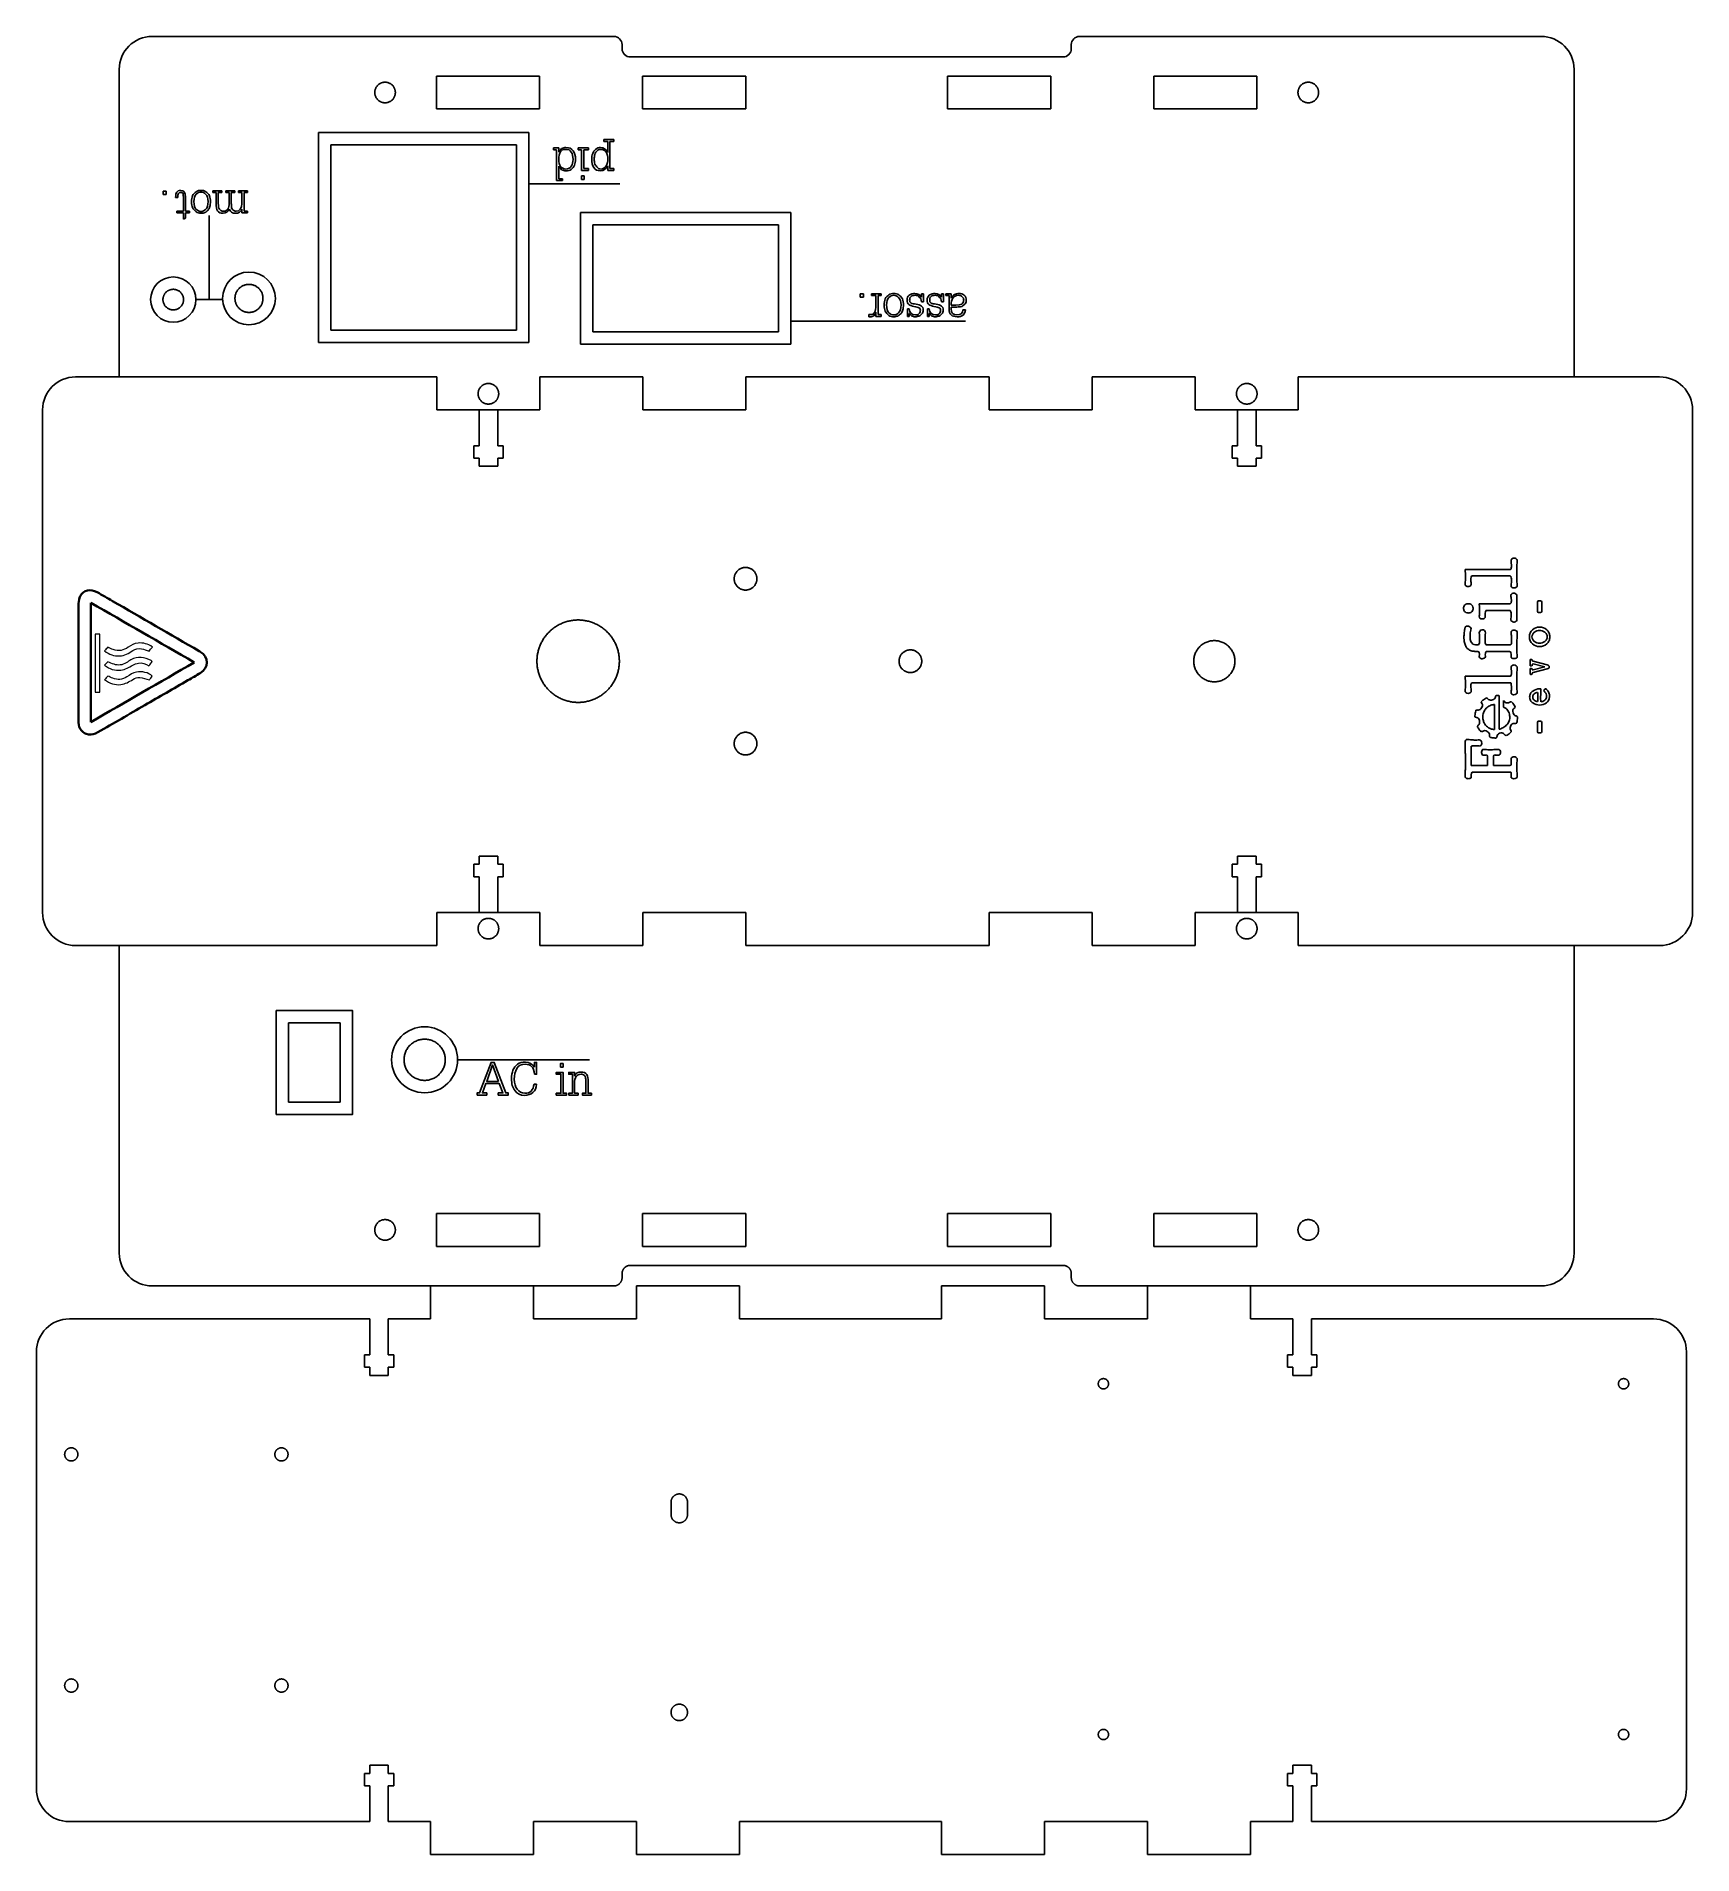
# Model space of a CAD drawing. Header units: millimetres. Extents: x 4 to 406, y 717 to 1158.
import ezdxf

# ---------------------------------------------------------------- set-up
doc = ezdxf.new("R2010")
doc.units = ezdxf.units.MM
doc.header["$MEASUREMENT"] = 0
for name, color, linetype, true_color in [('Taglio$1', 6, 'Continuous', 0xff00ff), ('Taglio$2', 5, 'Continuous', 0x0000ff), ('Taglio$3', 18, 'Continuous', 0x000000), ('Taglio$incisione', 3, 'Continuous', 0x00ff00)]:
    doc.layers.add(name, color=color, linetype=linetype, true_color=true_color)

msp = doc.modelspace()

# ---------------------------------------------------------------- linework, layer by layer
at = {"layer": 'Taglio$1'}
for p, q in [((101.04, 1148.7), (101.04, 1140.7)), ((126.04, 1148.7), (101.04, 1148.7)), ((126.04, 1140.7), (126.04, 1148.7)), ((176.04, 1148.7), (151.04, 1148.7)), ((151.04, 1148.7), (151.04, 1140.7)), ((176.04, 1140.7), (176.04, 1148.7)), ((250.04, 1148.7), (225.04, 1148.7)), ((225.04, 1148.7), (225.04, 1140.7)), ((250.04, 1140.7), (250.04, 1148.7)), ((300.04, 1148.7), (275.04, 1148.7)), ((275.04, 1148.7), (275.04, 1140.7)), ((300.04, 1140.7), (300.04, 1148.7)), ((101.04, 1140.7), (126.04, 1140.7)), ((151.04, 1140.7), (176.04, 1140.7)), ((225.04, 1140.7), (227.44, 1140.7)), ((227.44, 1140.7), (250.04, 1140.7)), ((275.04, 1140.7), (300.04, 1140.7)), ((120.39, 1132.03), (75.39, 1132.03)), ((75.39, 1132.03), (75.39, 1087.03)), ((120.39, 1087.03), (120.39, 1132.03)), ((183.97, 1112.61), (138.97, 1112.61)), ((138.97, 1112.61), (138.97, 1086.61)), ((183.97, 1086.61), (183.97, 1112.61)), ((75.39, 1087.03), (120.39, 1087.03)), ((138.97, 1086.61), (183.97, 1086.61)), ((111.36, 1067.7), (111.36, 1059)), ((115.86, 1059), (115.86, 1067.7)), ((295.36, 1067.7), (295.36, 1059)), ((299.86, 1059), (299.86, 1067.7)), ((110.06, 1059), (110.06, 1056)), ((111.36, 1059), (110.06, 1059)), ((117.16, 1059), (115.86, 1059)), ((117.16, 1056), (117.16, 1059)), ((294.06, 1059), (294.06, 1056)), ((295.36, 1059), (294.06, 1059)), ((301.16, 1059), (299.86, 1059)), ((301.16, 1056), (301.16, 1059)), ((110.06, 1056), (111.36, 1056)), ((111.36, 1056), (111.36, 1054)), ((115.86, 1056), (117.16, 1056)), ((115.86, 1054), (115.86, 1056)), ((294.06, 1056), (295.36, 1056)), ((295.36, 1056), (295.36, 1054)), ((299.86, 1056), (301.16, 1056)), ((299.86, 1054), (299.86, 1056)), ((111.36, 1054), (115.86, 1054)), ((295.36, 1054), (299.86, 1054)), ((110.06, 957.42), (110.06, 954.42)), ((111.36, 957.42), (110.06, 957.42)), ((111.36, 959.42), (111.36, 957.42)), ((115.86, 959.42), (111.36, 959.42)), ((115.86, 957.42), (115.86, 959.42)), ((117.16, 957.42), (115.86, 957.42)), ((117.16, 954.42), (117.16, 957.42)), ((294.06, 957.42), (294.06, 954.42)), ((295.36, 957.42), (294.06, 957.42)), ((295.36, 959.42), (295.36, 957.42)), ((299.86, 959.42), (295.36, 959.42)), ((299.86, 957.42), (299.86, 959.42)), ((301.16, 957.42), (299.86, 957.42)), ((301.16, 954.42), (301.16, 957.42)), ((110.06, 954.42), (111.36, 954.42)), ((111.36, 954.42), (111.36, 945.72)), ((115.86, 954.42), (117.16, 954.42)), ((115.86, 945.72), (115.86, 954.42)), ((294.06, 954.42), (295.36, 954.42)), ((295.36, 954.42), (295.36, 945.72)), ((299.86, 954.42), (301.16, 954.42)), ((299.86, 945.72), (299.86, 954.42)), ((65.14, 918.95), (65.14, 899.75)), ((77.64, 918.95), (65.14, 918.95)), ((77.64, 918.05), (77.64, 918.95)), ((77.64, 900.65), (77.64, 918.05)), ((77.64, 899.75), (77.64, 900.65)), ((65.14, 899.75), (77.64, 899.75)), ((101.04, 872.72), (126.04, 872.72)), ((101.04, 864.72), (101.04, 872.72)), ((126.04, 872.72), (126.04, 864.72)), ((151.04, 872.72), (176.04, 872.72)), ((151.04, 864.72), (151.04, 872.72)), ((176.04, 872.72), (176.04, 864.72)), ((225.04, 872.72), (227.44, 872.72)), ((225.04, 864.72), (225.04, 872.72)), ((227.44, 872.72), (250.04, 872.72)), ((250.04, 872.72), (250.04, 864.72)), ((275.04, 872.72), (300.04, 872.72)), ((275.04, 864.72), (275.04, 872.72)), ((300.04, 872.72), (300.04, 864.72)), ((126.04, 864.72), (101.04, 864.72)), ((176.04, 864.72), (151.04, 864.72)), ((250.04, 864.72), (225.04, 864.72)), ((300.04, 864.72), (275.04, 864.72)), ((146.04, 857.11), (146.04, 858.11)), ((148.04, 860.11), (253.04, 860.11)), ((255.04, 858.11), (255.04, 857.11)), ((124.55, 847.11), (124.55, 855.11)), ((124.55, 855.11), (144.04, 855.11)), ((149.55, 855.11), (149.55, 847.11)), ((174.55, 855.11), (149.55, 855.11)), ((174.55, 847.11), (174.55, 855.11)), ((223.55, 855.11), (223.55, 847.11)), ((248.55, 855.11), (223.55, 855.11)), ((248.55, 847.11), (248.55, 855.11)), ((257.04, 855.11), (273.55, 855.11)), ((273.55, 855.11), (273.55, 847.11)), ((149.55, 847.11), (124.55, 847.11)), ((223.55, 847.11), (174.55, 847.11)), ((273.55, 847.11), (248.55, 847.11)), ((157.92, 799.65), (157.92, 802.65)), ((161.92, 802.65), (161.92, 799.65))]:
    msp.add_line(p, q, dxfattribs=at)
for points, weights, knots in [([(88.54, 1142.2), (86.04, 1142.2), (86.04, 1144.7), (86.04, 1147.2), (88.54, 1147.2), (91.04, 1147.2), (91.04, 1144.7), (91.04, 1142.2), (88.54, 1142.2)], [1, 0.707106781187, 1, 0.707106781187, 1, 0.707106781187, 1, 0.707106781187, 1], [-15.707963, -15.707963, -15.707963, -11.780972, -11.780972, -7.853982, -7.853982, -3.926991, -3.926991, 0, 0, 0]), ([(312.54, 1142.2), (310.04, 1142.2), (310.04, 1144.7), (310.04, 1147.2), (312.54, 1147.2), (315.04, 1147.2), (315.04, 1144.7), (315.04, 1142.2), (312.54, 1142.2)], [1, 0.707106781187, 1, 0.707106781187, 1, 0.707106781187, 1, 0.707106781187, 1], [-15.707963, -15.707963, -15.707963, -11.780972, -11.780972, -7.853982, -7.853982, -3.926991, -3.926991, 0, 0, 0]), ([(37.15, 1091.95), (34.65, 1091.95), (34.65, 1094.45), (34.65, 1096.95), (37.15, 1096.95), (39.65, 1096.95), (39.65, 1094.45), (39.65, 1091.95), (37.15, 1091.95)], [1, 0.707106781187, 1, 0.707106781187, 1, 0.707106781187, 1, 0.707106781187, 1], [-15.707963, -15.707963, -15.707963, -11.780972, -11.780972, -7.853982, -7.853982, -3.926991, -3.926991, 0, 0, 0]), ([(58.92, 1094.74), (58.92, 1091.34), (55.52, 1091.34), (52.12, 1091.34), (52.12, 1094.74), (52.12, 1098.14), (55.52, 1098.14), (58.92, 1098.14), (58.92, 1094.74)], [0.999999860338, 0.707106851018, 1, 0.707106781187, 1, 0.707106781187, 1, 0.707106781187, 1], [0, 0, 0, 5.340707, 5.340707, 10.681414, 10.681414, 16.022122, 16.022122, 21.36283, 21.36283, 21.36283]), ([(113.61, 1069.1), (111.11, 1069.1), (111.11, 1071.6), (111.11, 1074.1), (113.61, 1074.1), (116.11, 1074.1), (116.11, 1071.6), (116.11, 1069.1), (113.61, 1069.1)], [1, 0.707106781187, 1, 0.707106781187, 1, 0.707106781187, 1, 0.707106781187, 1], [-15.707963, -15.707963, -15.707963, -11.780972, -11.780972, -7.853982, -7.853982, -3.926991, -3.926991, 0, 0, 0]), ([(297.61, 1069.1), (295.11, 1069.1), (295.11, 1071.6), (295.11, 1074.1), (297.61, 1074.1), (300.11, 1074.1), (300.11, 1071.6), (300.11, 1069.1), (297.61, 1069.1)], [1, 0.707106781187, 1, 0.707106781187, 1, 0.707106781187, 1, 0.707106781187, 1], [-15.707963, -15.707963, -15.707963, -11.780972, -11.780972, -7.853982, -7.853982, -3.926991, -3.926991, 0, 0, 0]), ([(178.75, 1026.71), (178.75, 1023.96), (176, 1023.96), (173.25, 1023.96), (173.25, 1026.71), (173.25, 1029.46), (176, 1029.46), (178.75, 1029.46), (178.75, 1026.71)], [1, 0.707106781187, 1, 0.707106781187, 1, 0.707106781187, 1, 0.707106781187, 1], [-17.27876, -17.27876, -17.27876, -12.95907, -12.95907, -8.63938, -8.63938, -4.31969, -4.31969, 0, 0, 0]), ([(145.39, 1006.71), (145.39, 996.71), (135.39, 996.71), (125.39, 996.71), (125.39, 1006.71), (125.39, 1016.71), (135.39, 1016.71), (145.39, 1016.71), (145.39, 1006.71)], [1, 0.707106781187, 1, 0.707106781187, 1, 0.707106781187, 1, 0.707106781187, 1], [-62.831853, -62.831853, -62.831853, -47.12389, -47.12389, -31.415927, -31.415927, -15.707963, -15.707963, 0, 0, 0]), ([(294.74, 1006.71), (294.74, 1001.71), (289.74, 1001.71), (284.74, 1001.71), (284.74, 1006.71), (284.74, 1011.71), (289.74, 1011.71), (294.74, 1011.71), (294.74, 1006.71)], [1, 0.707106781187, 1, 0.707106781187, 1, 0.707106781187, 1, 0.707106781187, 1], [-31.415927, -31.415927, -31.415927, -23.561945, -23.561945, -15.707963, -15.707963, -7.853982, -7.853982, 0, 0, 0]), ([(218.75, 1006.71), (218.75, 1003.96), (216, 1003.96), (213.25, 1003.96), (213.25, 1006.71), (213.25, 1009.46), (216, 1009.46), (218.75, 1009.46), (218.75, 1006.71)], [1, 0.707106781187, 1, 0.707106781187, 1, 0.707106781187, 1, 0.707106781187, 1], [-51.836279, -51.836279, -51.836279, -47.516589, -47.516589, -43.196899, -43.196899, -38.877209, -38.877209, -34.557519, -34.557519, -34.557519]), ([(178.75, 986.71), (178.75, 983.96), (176, 983.96), (173.25, 983.96), (173.25, 986.71), (173.25, 989.46), (176, 989.46), (178.75, 989.46), (178.75, 986.71)], [1, 0.707106781187, 1, 0.707106781187, 1, 0.707106781187, 1, 0.707106781187, 1], [0, 0, 0, 4.31969, 4.31969, 8.63938, 8.63938, 12.95907, 12.95907, 17.27876, 17.27876, 17.27876]), ([(113.61, 944.32), (111.11, 944.32), (111.11, 941.82), (111.11, 939.32), (113.61, 939.32), (116.11, 939.32), (116.11, 941.82), (116.11, 944.32), (113.61, 944.32)], [1, 0.707106781187, 1, 0.707106781187, 1, 0.707106781187, 1, 0.707106781187, 1], [-15.707963, -15.707963, -15.707963, -11.780972, -11.780972, -7.853982, -7.853982, -3.926991, -3.926991, 0, 0, 0]), ([(297.61, 944.32), (295.11, 944.32), (295.11, 941.82), (295.11, 939.32), (297.61, 939.32), (300.11, 939.32), (300.11, 941.82), (300.11, 944.32), (297.61, 944.32)], [1, 0.707106781187, 1, 0.707106781187, 1, 0.707106781187, 1, 0.707106781187, 1], [-15.707963, -15.707963, -15.707963, -11.780972, -11.780972, -7.853982, -7.853982, -3.926991, -3.926991, 0, 0, 0]), ([(103.14, 910), (103.14, 915), (98.14, 915), (93.14, 915), (93.14, 910), (93.14, 905), (98.14, 905), (103.14, 905), (103.14, 910)], [1, 0.707106781187, 1, 0.707106781187, 1, 0.707106781187, 1, 0.707106781187, 1], [0, 0, 0, 7.853982, 7.853982, 15.707963, 15.707963, 23.561945, 23.561945, 31.415927, 31.415927, 31.415927]), ([(88.54, 871.22), (86.04, 871.22), (86.04, 868.72), (86.04, 866.22), (88.54, 866.22), (91.04, 866.22), (91.04, 868.72), (91.04, 871.22), (88.54, 871.22)], [1, 0.707106781187, 1, 0.707106781187, 1, 0.707106781187, 1, 0.707106781187, 1], [-15.707963, -15.707963, -15.707963, -11.780972, -11.780972, -7.853982, -7.853982, -3.926991, -3.926991, 0, 0, 0]), ([(312.54, 871.22), (310.04, 871.22), (310.04, 868.72), (310.04, 866.22), (312.54, 866.22), (315.04, 866.22), (315.04, 868.72), (315.04, 871.22), (312.54, 871.22)], [1, 0.707106781187, 1, 0.707106781187, 1, 0.707106781187, 1, 0.707106781187, 1], [-15.707963, -15.707963, -15.707963, -11.780972, -11.780972, -7.853982, -7.853982, -3.926991, -3.926991, 0, 0, 0]), ([(146.04, 858.11), (146.04, 858.93), (146.63, 859.52), (147.22, 860.11), (148.04, 860.11)], [1, 0.923879233135, 1, 0.923879233135, 1], [1167.263552, 1167.263552, 1167.263552, 1168.834352, 1168.834352, 1170.405152, 1170.405152, 1170.405152]), ([(253.04, 860.11), (253.87, 860.11), (254.46, 859.52), (255.04, 858.93), (255.04, 858.11)], [1, 0.923878933758, 1, 0.923878933758, 1], [1275.405141, 1275.405141, 1275.405141, 1276.975945, 1276.975945, 1278.546749, 1278.546749, 1278.546749]), ([(264.08, 831.38), (264.08, 830.13), (262.83, 830.13), (261.58, 830.13), (261.58, 831.38), (261.58, 832.63), (262.83, 832.63), (264.08, 832.63), (264.08, 831.38)], [1, 0.707106781187, 1, 0.707106781187, 1, 0.707106781187, 1, 0.707106781187, 1], [0, 0, 0, 1.963495, 1.963495, 3.926991, 3.926991, 5.890486, 5.890486, 7.853982, 7.853982, 7.853982]), ([(390.29, 831.38), (390.29, 830.13), (389.04, 830.13), (387.79, 830.13), (387.79, 831.38), (387.79, 832.63), (389.04, 832.63), (390.29, 832.63), (390.29, 831.38)], [1, 0.707106781187, 1, 0.707106781187, 1, 0.707106781187, 1, 0.707106781187, 1], [0, 0, 0, 1.963495, 1.963495, 3.926991, 3.926991, 5.890486, 5.890486, 7.853982, 7.853982, 7.853982]), ([(12.4, 812.65), (10.8, 812.65), (10.8, 814.25), (10.8, 815.85), (12.4, 815.85), (14, 815.85), (14, 814.25), (14, 812.65), (12.4, 812.65)], [1, 0.707106781187, 1, 0.707106781187, 1, 0.707106781187, 1, 0.707106781187, 1], [-10.053096, -10.053096, -10.053096, -7.539822, -7.539822, -5.026548, -5.026548, -2.513274, -2.513274, 0, 0, 0]), ([(63.4, 812.65), (61.8, 812.65), (61.8, 814.25), (61.8, 815.85), (63.4, 815.85), (65, 815.85), (65, 814.25), (65, 812.65), (63.4, 812.65)], [1, 0.707106781187, 1, 0.707106781187, 1, 0.707106781187, 1, 0.707106781187, 1], [-10.053096, -10.053096, -10.053096, -7.539822, -7.539822, -5.026548, -5.026548, -2.513274, -2.513274, 0, 0, 0]), ([(157.92, 802.65), (157.92, 804.65), (159.92, 804.65), (161.92, 804.65), (161.92, 802.65)], [1, 0.707106781187, 1, 0.707106781187, 1], [-0.283185, -0.283185, -0.283185, 2.858407, 2.858407, 6, 6, 6]), ([(161.92, 799.65), (161.92, 797.65), (159.92, 797.65), (157.92, 797.65), (157.92, 799.65)], [1, 0.707106781186, 1, 0.707106781186, 1], [9, 9, 9, 12.141593, 12.141593, 15.283185, 15.283185, 15.283185]), ([(12.4, 756.55), (10.8, 756.55), (10.8, 758.15), (10.8, 759.75), (12.4, 759.75), (14, 759.75), (14, 758.15), (14, 756.55), (12.4, 756.55)], [1, 0.707106781187, 1, 0.707106781187, 1, 0.707106781187, 1, 0.707106781187, 1], [0, 0, 0, 2.513274, 2.513274, 5.026548, 5.026548, 7.539822, 7.539822, 10.053096, 10.053096, 10.053096]), ([(63.4, 756.55), (61.8, 756.55), (61.8, 758.15), (61.8, 759.75), (63.4, 759.75), (65, 759.75), (65, 758.15), (65, 756.55), (63.4, 756.55)], [1, 0.707106781187, 1, 0.707106781187, 1, 0.707106781187, 1, 0.707106781187, 1], [-10.053096, -10.053096, -10.053096, -7.539822, -7.539822, -5.026548, -5.026548, -2.513274, -2.513274, 0, 0, 0]), ([(161.92, 751.65), (161.92, 749.65), (159.92, 749.65), (157.92, 749.65), (157.92, 751.65), (157.92, 753.65), (159.92, 753.65), (161.92, 753.65), (161.92, 751.65)], [1, 0.707106781187, 1, 0.707106781187, 1, 0.707106781187, 1, 0.707106781187, 1], [-12.566371, -12.566371, -12.566371, -9.424778, -9.424778, -6.283185, -6.283185, -3.141593, -3.141593, 0, 0, 0]), ([(264.08, 746.28), (264.08, 745.03), (262.83, 745.03), (261.58, 745.03), (261.58, 746.28), (261.58, 747.53), (262.83, 747.53), (264.08, 747.53), (264.08, 746.28)], [1, 0.707106781187, 1, 0.707106781187, 1, 0.707106781187, 1, 0.707106781187, 1], [0, 0, 0, 1.963495, 1.963495, 3.926991, 3.926991, 5.890486, 5.890486, 7.853982, 7.853982, 7.853982]), ([(390.29, 746.28), (390.29, 745.03), (389.04, 745.03), (387.79, 745.03), (387.79, 746.28), (387.79, 747.53), (389.04, 747.53), (390.29, 747.53), (390.29, 746.28)], [1, 0.707106781187, 1, 0.707106781187, 1, 0.707106781187, 1, 0.707106781187, 1], [0, 0, 0, 1.963495, 1.963495, 3.926991, 3.926991, 5.890486, 5.890486, 7.853982, 7.853982, 7.853982])]:
    msp.add_rational_spline(points, weights, degree=2, knots=knots, dxfattribs=at)
for points in [[(144.04, 855.11), (146.04, 855.11), (146.04, 857.11)], [(255.04, 857.11), (255.04, 855.11), (257.04, 855.11)]]:
    msp.add_rational_spline(points, [1, 0.707106781187, 1], degree=2, dxfattribs=at)
at = {"layer": 'Taglio$2'}
for p, q in [((24.04, 1075.7), (101.11, 1075.7)), ((101.11, 1075.7), (101.11, 1067.7)), ((126.11, 1075.7), (151.11, 1075.7)), ((126.11, 1067.7), (126.11, 1075.7)), ((151.11, 1075.7), (151.11, 1067.7)), ((176.11, 1075.7), (235.11, 1075.7)), ((176.11, 1067.7), (176.11, 1075.7)), ((235.11, 1075.7), (235.11, 1067.7)), ((260.11, 1075.7), (285.11, 1075.7)), ((260.11, 1067.7), (260.11, 1075.7)), ((285.11, 1075.7), (285.11, 1067.7)), ((310.11, 1075.7), (377.04, 1075.7)), ((310.11, 1067.7), (310.11, 1075.7)), ((101.11, 1067.7), (126.11, 1067.7)), ((151.11, 1067.7), (176.11, 1067.7)), ((235.11, 1067.7), (260.11, 1067.7)), ((285.11, 1067.7), (310.11, 1067.7)), ((101.11, 945.72), (101.11, 937.72)), ((126.11, 945.72), (101.11, 945.72)), ((126.11, 937.72), (126.11, 945.72)), ((151.11, 945.72), (151.11, 937.72)), ((176.11, 945.72), (151.11, 945.72)), ((176.11, 937.72), (176.11, 945.72)), ((235.11, 945.72), (235.11, 937.72)), ((260.11, 945.72), (235.11, 945.72)), ((260.11, 937.72), (260.11, 945.72)), ((285.11, 945.72), (285.11, 937.72)), ((310.11, 945.72), (285.11, 945.72)), ((310.11, 937.72), (310.11, 945.72)), ((101.11, 937.72), (24.04, 937.72)), ((151.11, 937.72), (126.11, 937.72)), ((235.11, 937.72), (176.11, 937.72)), ((285.11, 937.72), (260.11, 937.72)), ((377.04, 937.72), (310.11, 937.72)), ((99.55, 855.11), (124.55, 855.11)), ((273.55, 855.11), (298.55, 855.11))]:
    msp.add_line(p, q, dxfattribs=at)
at = {"layer": 'Taglio$3'}
for p, q in [((144.04, 1158.32), (32.04, 1158.32)), ((146.04, 1155.32), (146.04, 1156.32)), ((255.04, 1156.32), (255.04, 1155.32)), ((369.04, 1158.32), (257.04, 1158.32)), ((253.04, 1153.32), (148.04, 1153.32)), ((24.04, 1150.32), (24.04, 1075.7)), ((377.04, 1075.7), (377.04, 1150.32)), ((24.04, 1075.7), (13.43, 1075.7)), ((397.79, 1075.7), (377.04, 1075.7)), ((5.43, 1067.7), (5.43, 945.72)), ((405.79, 945.72), (405.79, 1067.7)), ((13.43, 937.72), (24.04, 937.72)), ((24.04, 937.72), (24.04, 863.11)), ((377.04, 863.11), (377.04, 937.72)), ((377.04, 937.72), (397.79, 937.72)), ((32.04, 855.11), (99.55, 855.11)), ((99.55, 855.11), (99.55, 847.11)), ((298.55, 847.11), (298.55, 855.11)), ((298.55, 855.11), (369.04, 855.11)), ((84.83, 847.11), (11.94, 847.11)), ((84.83, 838.41), (84.83, 847.11)), ((99.55, 847.11), (89.33, 847.11)), ((89.33, 847.11), (89.33, 838.41)), ((308.8, 847.11), (298.55, 847.11)), ((308.8, 838.41), (308.8, 847.11)), ((396.3, 847.11), (313.3, 847.11)), ((313.3, 847.11), (313.3, 838.41)), ((3.94, 839.11), (3.94, 733.13)), ((83.53, 835.41), (83.53, 838.41)), ((83.53, 838.41), (84.83, 838.41)), ((89.33, 838.41), (90.63, 838.41)), ((90.63, 838.41), (90.63, 835.41)), ((307.5, 835.41), (307.5, 838.41)), ((307.5, 838.41), (308.8, 838.41)), ((313.3, 838.41), (314.6, 838.41)), ((314.6, 838.41), (314.6, 835.41)), ((404.3, 733.13), (404.3, 839.11)), ((84.83, 835.41), (83.53, 835.41)), ((84.83, 833.41), (84.83, 835.41)), ((90.63, 835.41), (89.33, 835.41)), ((89.33, 835.41), (89.33, 833.41)), ((308.8, 835.41), (307.5, 835.41)), ((308.8, 833.41), (308.8, 835.41)), ((314.6, 835.41), (313.3, 835.41)), ((313.3, 835.41), (313.3, 833.41)), ((89.33, 833.41), (84.83, 833.41)), ((313.3, 833.41), (308.8, 833.41)), ((83.53, 733.83), (83.53, 736.83)), ((83.53, 736.83), (84.83, 736.83)), ((84.83, 736.83), (84.83, 738.83)), ((84.83, 738.83), (89.33, 738.83)), ((89.33, 738.83), (89.33, 736.83)), ((89.33, 736.83), (90.63, 736.83)), ((90.63, 736.83), (90.63, 733.83)), ((307.5, 733.83), (307.5, 736.83)), ((307.5, 736.83), (308.8, 736.83)), ((308.8, 736.83), (308.8, 738.83)), ((308.8, 738.83), (313.3, 738.83)), ((313.3, 738.83), (313.3, 736.83)), ((313.3, 736.83), (314.6, 736.83)), ((314.6, 736.83), (314.6, 733.83)), ((84.83, 733.83), (83.53, 733.83)), ((84.83, 725.13), (84.83, 733.83)), ((90.63, 733.83), (89.33, 733.83)), ((89.33, 733.83), (89.33, 725.13)), ((308.8, 733.83), (307.5, 733.83)), ((308.8, 725.13), (308.8, 733.83)), ((314.6, 733.83), (313.3, 733.83)), ((313.3, 733.83), (313.3, 725.13)), ((11.94, 725.13), (84.83, 725.13)), ((89.33, 725.13), (99.55, 725.13)), ((99.55, 725.13), (99.55, 717.13)), ((124.55, 717.13), (124.55, 725.13)), ((124.55, 725.13), (149.55, 725.13)), ((149.55, 725.13), (149.55, 717.13)), ((174.55, 717.13), (174.55, 725.13)), ((174.55, 725.13), (223.55, 725.13)), ((223.55, 725.13), (223.55, 717.13)), ((248.55, 717.13), (248.55, 725.13)), ((248.55, 725.13), (273.55, 725.13)), ((273.55, 725.13), (273.55, 717.13)), ((298.55, 717.13), (298.55, 725.13)), ((298.55, 725.13), (308.8, 725.13)), ((313.3, 725.13), (396.3, 725.13)), ((99.55, 717.13), (124.55, 717.13)), ((149.55, 717.13), (174.55, 717.13)), ((223.55, 717.13), (248.55, 717.13)), ((273.55, 717.13), (298.55, 717.13))]:
    msp.add_line(p, q, dxfattribs=at)
for centre, radius, start, end in [((32.04, 1150.32), 8, 90, 180), ((144.04, 1156.32), 2, 0, 90), ((257.04, 1156.32), 2, 90, 180), ((369.04, 1150.32), 8, 360, 90), ((148.04, 1155.32), 2, 180, 270.0002), ((253.04, 1155.32), 2, 269.9996, 360), ((13.43, 1067.7), 8, 90, 180), ((397.79, 1067.7), 8, 0, 90), ((13.43, 945.72), 8, 180, 270), ((397.79, 945.72), 8, 270, 0), ((32.04, 863.11), 8, 180, 270), ((369.04, 863.11), 8, 270, 360), ((11.94, 839.11), 8, 90, 180), ((396.3, 839.11), 8, 0, 90), ((11.94, 733.13), 8, 180, 270), ((396.3, 733.13), 8, 270, 0)]:
    msp.add_arc(centre, radius, start, end, dxfattribs=at)
at = {"layer": 'Taglio$incisione'}
for p, q in [((123.39, 1135.03), (72.39, 1135.03)), ((72.39, 1135.03), (72.39, 1084.03)), ((123.39, 1084.03), (123.39, 1135.03)), ((129.37, 1130.82), (129.37, 1131.26)), ((129.37, 1131.26), (130.68, 1131.26)), ((130.15, 1130.82), (129.37, 1130.82)), ((130.15, 1123.35), (130.15, 1130.82)), ((130.68, 1131.26), (130.68, 1130.22)), ((135.37, 1130.82), (135.37, 1131.26)), ((135.37, 1131.26), (137.89, 1131.26)), ((136.24, 1130.82), (135.37, 1130.82)), ((136.24, 1125.78), (136.24, 1130.82)), ((137.89, 1130.82), (136.76, 1130.82)), ((136.76, 1130.82), (136.76, 1126.22)), ((137.89, 1131.26), (137.89, 1130.82)), ((141.63, 1132.82), (141.63, 1133.26)), ((141.63, 1133.26), (144.07, 1133.26)), ((142.59, 1132.82), (141.63, 1132.82)), ((142.59, 1130.13), (142.59, 1132.82)), ((144.07, 1132.82), (143.11, 1132.82)), ((143.11, 1132.82), (143.11, 1126.22)), ((144.07, 1133.26), (144.07, 1132.82)), ((130.68, 1126.82), (130.68, 1123.78)), ((137.89, 1125.78), (136.24, 1125.78)), ((136.76, 1126.22), (137.89, 1126.22)), ((137.89, 1126.22), (137.89, 1125.78)), ((142.59, 1125.78), (142.59, 1126.91)), ((144.07, 1125.78), (142.59, 1125.78)), ((143.11, 1126.22), (144.07, 1126.22)), ((144.07, 1126.22), (144.07, 1125.78)), ((34.67, 1120.73), (35.46, 1120.73)), ((34.67, 1119.94), (34.67, 1120.73)), ((35.46, 1120.73), (35.46, 1119.94)), ((46.79, 1120.44), (46.79, 1120.87)), ((46.79, 1120.87), (48.93, 1120.87)), ((48.93, 1120.87), (48.93, 1120.44)), ((49.87, 1120.44), (49.87, 1120.87)), ((49.87, 1120.87), (52.09, 1120.87)), ((52.09, 1120.87), (52.09, 1120.44)), ((52.95, 1120.87), (55.17, 1120.87)), ((52.95, 1120.44), (52.95, 1120.87)), ((55.17, 1120.87), (55.17, 1120.44)), ((131.55, 1123.35), (130.15, 1123.35)), ((130.68, 1123.78), (131.55, 1123.78)), ((131.55, 1123.78), (131.55, 1123.35)), ((136.24, 1123.61), (136.24, 1124.48)), ((136.24, 1124.48), (136.85, 1124.48)), ((136.85, 1123.61), (136.24, 1123.61)), ((136.85, 1124.48), (136.85, 1123.61)), ((35.46, 1119.94), (34.67, 1119.94)), ((38.24, 1119.25), (37.73, 1119.25)), ((39.61, 1115.91), (39.61, 1119.07)), ((40.12, 1119.33), (40.12, 1115.91)), ((47.56, 1120.44), (46.79, 1120.44)), ((47.56, 1117.71), (47.56, 1120.44)), ((48.93, 1120.44), (48.08, 1120.44)), ((48.08, 1120.44), (48.08, 1117.79)), ((50.73, 1120.44), (49.87, 1120.44)), ((50.73, 1117.79), (50.73, 1120.44)), ((52.09, 1120.44), (51.24, 1120.44)), ((51.24, 1120.44), (51.24, 1117.79)), ((53.8, 1120.44), (52.95, 1120.44)), ((53.8, 1117.79), (53.8, 1120.44)), ((53.8, 1115.48), (53.8, 1116.42)), ((55.17, 1120.44), (54.32, 1120.44)), ((54.32, 1120.44), (54.32, 1115.91)), ((37.99, 1115.48), (37.99, 1115.91)), ((37.99, 1115.91), (39.61, 1115.91)), ((39.61, 1115.48), (37.99, 1115.48)), ((39.61, 1113.94), (39.61, 1115.48)), ((40.12, 1114.2), (39.61, 1113.94)), ((40.12, 1115.91), (41.07, 1115.91)), ((41.07, 1115.48), (40.12, 1115.48)), ((40.12, 1115.48), (40.12, 1114.2)), ((41.07, 1115.91), (41.07, 1115.48)), ((55.17, 1115.48), (53.8, 1115.48)), ((54.32, 1115.91), (55.17, 1115.91)), ((55.17, 1115.91), (55.17, 1115.48)), ((186.97, 1115.61), (135.97, 1115.61)), ((135.97, 1115.61), (135.97, 1083.61)), ((186.97, 1083.61), (186.97, 1115.61)), ((203.81, 1095.06), (203.81, 1095.85)), ((203.81, 1095.85), (204.59, 1095.85)), ((204.59, 1095.06), (203.81, 1095.06)), ((204.59, 1095.85), (204.59, 1095.06)), ((206.59, 1095.41), (206.59, 1095.85)), ((206.59, 1095.85), (208.94, 1095.85)), ((207.63, 1095.41), (206.59, 1095.41)), ((207.63, 1093.06), (207.63, 1095.41)), ((208.94, 1095.41), (208.16, 1095.41)), ((208.16, 1095.41), (208.16, 1090.8)), ((208.94, 1095.85), (208.94, 1095.41)), ((218.68, 1095.06), (218.68, 1095.85)), ((218.68, 1095.85), (219.2, 1095.85)), ((219.2, 1095.85), (219.2, 1093.93)), ((223.55, 1095.06), (223.55, 1095.85)), ((223.55, 1095.85), (224.07, 1095.85)), ((224.07, 1095.85), (224.07, 1093.93)), ((224.59, 1095.41), (224.59, 1095.85)), ((224.59, 1095.85), (225.89, 1095.85)), ((225.37, 1095.41), (224.59, 1095.41)), ((225.37, 1092.2), (225.37, 1095.41)), ((225.89, 1095.85), (225.89, 1094.8)), ((205.89, 1090.28), (205.89, 1090.8)), ((205.89, 1090.8), (206.24, 1090.8)), ((206.24, 1090.28), (205.89, 1090.28)), ((207.63, 1090.37), (207.63, 1091.41)), ((208.94, 1090.37), (207.63, 1090.37)), ((208.16, 1090.8), (208.94, 1090.8)), ((208.94, 1090.8), (208.94, 1090.37)), ((215.29, 1090.37), (215.29, 1092.2)), ((215.29, 1092.2), (215.72, 1092.2)), ((215.72, 1090.37), (215.29, 1090.37)), ((215.81, 1091.06), (215.72, 1091.06)), ((215.72, 1091.06), (215.72, 1090.37)), ((219.2, 1093.93), (218.68, 1093.93)), ((220.16, 1090.37), (220.16, 1092.2)), ((220.16, 1092.2), (220.59, 1092.2)), ((220.59, 1090.37), (220.16, 1090.37)), ((220.68, 1091.06), (220.59, 1091.06)), ((220.59, 1091.06), (220.59, 1090.37)), ((224.07, 1093.93), (223.55, 1093.93)), ((225.89, 1093.06), (227.02, 1093.06)), ((226.94, 1092.63), (225.89, 1092.63)), ((225.89, 1092.63), (225.89, 1092.2)), ((228.76, 1091.93), (229.37, 1091.93)), ((72.39, 1084.03), (123.39, 1084.03)), ((135.97, 1083.61), (186.97, 1083.61)), ((351.19, 1028.98), (350.58, 1028.98)), ((351.9, 1028.98), (351.19, 1028.98)), ((352.62, 1028.98), (351.9, 1028.98)), ((353.33, 1028.98), (352.62, 1028.98)), ((354.04, 1028.98), (353.33, 1028.98)), ((354.75, 1028.98), (354.04, 1028.98)), ((355.46, 1028.98), (354.75, 1028.98)), ((356.18, 1028.98), (355.46, 1028.98)), ((356.89, 1028.98), (356.18, 1028.98)), ((357.6, 1028.98), (356.89, 1028.98)), ((358.31, 1028.98), (357.6, 1028.98)), ((359.74, 1028.98), (358.31, 1028.98)), ((360.45, 1028.98), (359.74, 1028.98)), ((361.16, 1028.98), (360.45, 1028.98)), ((361.54, 1028.98), (361.16, 1028.98)), ((352.32, 1027.41), (352.77, 1027.41)), ((352.77, 1027.41), (353.48, 1027.41)), ((353.48, 1027.41), (354.19, 1027.41)), ((354.19, 1027.41), (354.91, 1027.41)), ((354.91, 1027.41), (355.62, 1027.41)), ((355.62, 1027.41), (356.33, 1027.41)), ((356.33, 1027.41), (357.04, 1027.41)), ((357.04, 1027.41), (357.75, 1027.41)), ((357.75, 1027.41), (358.47, 1027.41)), ((358.47, 1027.41), (359.18, 1027.41)), ((359.18, 1027.41), (359.89, 1027.41)), ((359.89, 1027.41), (360.6, 1027.41)), ((360.6, 1027.41), (361.32, 1027.41)), ((361.32, 1027.41), (361.54, 1027.41)), ((354.58, 1020.61), (354.01, 1020.61)), ((355.29, 1020.61), (354.58, 1020.61)), ((357.43, 1020.61), (355.29, 1020.61)), ((358.14, 1020.61), (357.43, 1020.61)), ((358.85, 1020.61), (358.14, 1020.61)), ((359.56, 1020.61), (358.85, 1020.61)), ((360.27, 1020.61), (359.56, 1020.61)), ((360.99, 1020.61), (360.27, 1020.61)), ((361.34, 1020.61), (360.99, 1020.61)), ((368.12, 1021.04), (368.12, 1018.78)), ((368.92, 1021.32), (368.41, 1021.32)), ((369.2, 1018.78), (369.2, 1021.04)), ((355.75, 1019.03), (356.15, 1019.03)), ((356.15, 1019.03), (356.87, 1019.03)), ((356.87, 1019.03), (357.58, 1019.03)), ((357.58, 1019.03), (358.29, 1019.03)), ((358.29, 1019.03), (359, 1019.03)), ((359, 1019.03), (361.14, 1019.03)), ((361.14, 1019.03), (361.34, 1019.03)), ((368.41, 1018.5), (368.92, 1018.5)), ((353.37, 1010.67), (353.07, 1010.67)), ((353.67, 1010.67), (353.37, 1010.67)), ((354.03, 1013.57), (354.03, 1013.57)), ((356.22, 1010.67), (355.93, 1010.67)), ((356.93, 1010.67), (356.22, 1010.67)), ((357.64, 1010.67), (356.93, 1010.67)), ((358.35, 1010.67), (357.64, 1010.67)), ((359.07, 1010.67), (358.35, 1010.67)), ((360.49, 1010.67), (359.07, 1010.67)), ((361.2, 1010.67), (360.49, 1010.67)), ((361.27, 1010.67), (361.2, 1010.67)), ((353.07, 1009.1), (353.52, 1009.1)), ((353.52, 1009.1), (353.67, 1009.1)), ((355.93, 1009.1), (356.37, 1009.1)), ((356.37, 1009.1), (357.08, 1009.1)), ((357.08, 1009.1), (357.79, 1009.1)), ((357.79, 1009.1), (358.51, 1009.1)), ((358.51, 1009.1), (359.22, 1009.1)), ((359.22, 1009.1), (359.93, 1009.1)), ((359.93, 1009.1), (360.64, 1009.1)), ((360.64, 1009.1), (361.27, 1009.1)), ((350.7, 1003.06), (350.58, 1003.06)), ((351.41, 1003.06), (350.7, 1003.06)), ((352.13, 1003.06), (351.41, 1003.06)), ((352.84, 1003.06), (352.13, 1003.06)), ((353.55, 1003.06), (352.84, 1003.06)), ((354.26, 1003.06), (353.55, 1003.06)), ((355.69, 1003.06), (354.26, 1003.06)), ((356.4, 1003.06), (355.69, 1003.06)), ((357.11, 1003.06), (356.4, 1003.06)), ((357.82, 1003.06), (357.11, 1003.06)), ((358.54, 1003.06), (357.82, 1003.06)), ((359.25, 1003.06), (358.54, 1003.06)), ((359.96, 1003.06), (359.25, 1003.06)), ((360.67, 1003.06), (359.96, 1003.06)), ((361.39, 1003.06), (360.67, 1003.06)), ((361.54, 1003.06), (361.39, 1003.06)), ((358.85, 998.24), (358.85, 998.34)), ((358.85, 996.81), (358.85, 998.24)), ((359.89, 997.14), (359.89, 996.48)), ((361.54, 1001.48), (361.54, 1001.48)), ((358.85, 996.1), (358.85, 996.81)), ((358.85, 995.39), (358.85, 996.1)), ((358.85, 994.68), (358.85, 995.39)), ((358.85, 993.97), (358.85, 994.68)), ((358.85, 991.12), (358.85, 993.97)), ((359.89, 996.48), (359.89, 995.77)), ((359.89, 995.77), (359.89, 995.58)), ((358.85, 990.4), (358.85, 991.12)), ((358.85, 990.18), (358.85, 990.4)), ((368.12, 991.86), (368.12, 989.6)), ((369.2, 989.6), (369.2, 991.86)), ((352.08, 981.39), (352.08, 986.11)), ((356.02, 981.39), (352.08, 981.39)), ((352.54, 979.81), (361.48, 979.81)), ((356.02, 983.71), (356.02, 981.39)), ((357.5, 981.39), (357.5, 983.71)), ((361.48, 981.39), (357.5, 981.39))]:
    msp.add_line(p, q, dxfattribs=at)
at = {"layer": 'Taglio$incisione', "lineweight": 35}
msp.add_line((17.15, 1020.9), (17.15, 991.93), dxfattribs=at)
at = {"layer": 'Taglio$incisione', "lineweight": 0}
for p, q in [((18.19, 1013.3), (18.19, 999.16)), ((19.37, 1013.3), (18.19, 1013.3)), ((19.37, 999.16), (19.37, 1013.3)), ((19.37, 999.16), (19.37, 1013.3)), ((18.19, 999.16), (19.37, 999.16)), ((18.19, 999.16), (19.37, 999.16))]:
    msp.add_line(p, q, dxfattribs=at)
at = {"layer": 'Taglio$incisione'}
for points in [[(145.5, 1122.53), (123.23, 1122.53)], [(45.89, 1094.44), (45.89, 1114.86)], [(42.65, 1094.45), (49.13, 1094.45)], [(186.97, 1089.21), (229.37, 1089.21)], [(106.14, 910), (138.13, 910)], [(124.77, 908.23), (124.77, 909.36), (125.29, 909.36), (125.29, 906.49), (124.77, 906.49)], [(133.12, 901.44), (133.12, 901.88), (133.99, 901.88), (133.99, 906.49), (133.12, 906.49), (133.12, 906.92), (134.51, 906.92), (134.51, 906.05)], [(137.81, 904.66), (137.81, 904.23), (137.81, 901.88), (138.6, 901.88), (138.6, 901.44), (136.42, 901.44), (136.42, 901.88), (137.29, 901.88), (137.29, 904.23)], [(124.68, 904.05), (125.29, 904.05)], [(134.51, 904.23), (134.51, 901.88), (135.38, 901.88), (135.38, 901.44), (133.12, 901.44)]]:
    msp.add_lwpolyline(points, dxfattribs=at)
for points in [[(62.14, 896.75), (80.64, 896.75), (80.64, 921.95), (62.14, 921.95)], [(110.86, 901.44), (110.86, 901.97), (111.47, 901.97), (114.25, 909.36), (115.03, 909.36), (117.81, 901.97), (118.42, 901.97), (118.42, 901.44), (115.99, 901.44), (115.99, 901.97), (117.12, 901.97), (116.25, 904.23), (112.95, 904.23), (112.16, 901.97), (113.21, 901.97), (113.21, 901.44)], [(131.73, 909.1), (131.73, 908.23), (131.12, 908.23), (131.12, 909.1)], [(116.08, 904.75), (114.6, 908.75), (113.21, 904.75)], [(130.08, 901.44), (130.08, 901.88), (131.21, 901.88), (131.21, 906.49), (130.08, 906.49), (130.08, 906.92), (131.73, 906.92), (131.73, 901.88), (132.6, 901.88), (132.6, 901.44)]]:
    msp.add_lwpolyline(points, close=True, dxfattribs=at)
for centre, radius in [((37.15, 1094.45), 5.5), ((55.52, 1094.74), 6.4), ((98.14, 910), 8)]:
    msp.add_circle(centre, radius, dxfattribs=at)
for points, degree in [([(130.68, 1130.22), (130.85, 1130.56), (131.11, 1130.82), (131.37, 1131.09)], 3), ([(132.33, 1130.91), (131.2, 1130.91), (130.68, 1130.13), (130.68, 1128.39)], 3), ([(131.37, 1131.09), (131.72, 1131.26), (132.07, 1131.35), (132.42, 1131.35)], 3), ([(133.72, 1130.22), (133.46, 1130.74), (133.02, 1130.91), (132.33, 1130.91)], 3), ([(132.42, 1131.35), (133.2, 1131.35), (133.81, 1131.09), (134.15, 1130.56)], 3), ([(134.15, 1128.48), (134.15, 1129.17), (133.98, 1129.78), (133.72, 1130.22)], 3), ([(134.15, 1130.56), (134.59, 1130.04), (134.76, 1129.35), (134.76, 1128.48)], 3), ([(138.68, 1128.56), (138.68, 1129), (138.76, 1129.43), (138.94, 1129.87)], 3), ([(138.94, 1129.87), (139.11, 1130.3), (139.28, 1130.65), (139.63, 1130.91)], 3), ([(139.46, 1129.69), (139.37, 1129.35), (139.28, 1128.91), (139.28, 1128.56)], 3), ([(139.98, 1130.56), (139.81, 1130.39), (139.55, 1130.04), (139.46, 1129.69)], 3), ([(139.63, 1130.91), (139.98, 1131.26), (140.33, 1131.35), (140.85, 1131.35)], 3), ([(140.94, 1130.91), (140.59, 1130.91), (140.24, 1130.82), (139.98, 1130.56)], 3), ([(140.85, 1131.35), (141.55, 1131.35), (142.15, 1131), (142.59, 1130.13)], 3), ([(142.15, 1130.22), (141.89, 1130.65), (141.46, 1130.91), (140.94, 1130.91)], 3), ([(142.59, 1128.56), (142.59, 1129.17), (142.42, 1129.78), (142.15, 1130.22)], 3), ([(130.68, 1128.39), (130.68, 1127.78), (130.85, 1127.17), (131.11, 1126.74)], 3), ([(131.37, 1125.96), (131.11, 1126.22), (130.85, 1126.48), (130.68, 1126.82)], 3), ([(131.11, 1126.74), (131.37, 1126.39), (131.81, 1126.13), (132.42, 1126.13)], 3), ([(132.42, 1125.69), (132.07, 1125.69), (131.72, 1125.78), (131.37, 1125.96)], 3), ([(132.42, 1126.13), (133.02, 1126.13), (133.46, 1126.39), (133.72, 1126.82)], 3), ([(133.72, 1126.04), (133.37, 1125.78), (132.94, 1125.69), (132.42, 1125.69)], 3), ([(133.72, 1126.82), (133.98, 1127.26), (134.15, 1127.78), (134.15, 1128.48)], 3), ([(134.5, 1127.09), (134.33, 1126.65), (134.07, 1126.3), (133.72, 1126.04)], 3), ([(134.76, 1128.48), (134.76, 1127.96), (134.68, 1127.43), (134.5, 1127.09)], 3), ([(139.2, 1126.48), (138.85, 1127), (138.68, 1127.69), (138.68, 1128.56)], 3), ([(140.85, 1125.69), (140.07, 1125.69), (139.55, 1125.96), (139.2, 1126.48)], 3), ([(139.28, 1128.56), (139.28, 1128.13), (139.37, 1127.69), (139.46, 1127.35)], 3), ([(139.46, 1127.35), (139.63, 1127), (139.81, 1126.74), (140.07, 1126.48)], 3), ([(140.07, 1126.48), (140.24, 1126.22), (140.59, 1126.13), (140.94, 1126.13)], 3), ([(142.59, 1126.91), (142.15, 1126.13), (141.55, 1125.69), (140.85, 1125.69)], 3), ([(140.94, 1126.13), (141.46, 1126.13), (141.89, 1126.39), (142.15, 1126.91)], 3), ([(142.15, 1126.91), (142.42, 1127.35), (142.59, 1127.96), (142.59, 1128.56)], 3), ([(37.99, 1120.53), (38.16, 1120.78), (38.5, 1120.96), (39.01, 1120.96)], 3), ([(39.01, 1120.96), (39.7, 1120.96), (40.12, 1120.44), (40.12, 1119.33)], 3), ([(42.69, 1120.61), (43.03, 1120.87), (43.46, 1120.96), (43.89, 1120.96)], 3), ([(43.89, 1120.96), (44.31, 1120.96), (44.74, 1120.87), (45.08, 1120.61)], 3), ([(37.73, 1119.25), (37.73, 1119.84), (37.82, 1120.27), (37.99, 1120.53)], 3), ([(38.41, 1120.19), (38.24, 1120.01), (38.24, 1119.67), (38.24, 1119.25)], 3), ([(38.93, 1120.44), (38.67, 1120.44), (38.5, 1120.36), (38.41, 1120.19)], 3), ([(39.53, 1120.1), (39.44, 1120.36), (39.27, 1120.44), (38.93, 1120.44)], 3), ([(39.61, 1119.07), (39.61, 1119.59), (39.53, 1119.93), (39.53, 1120.1)], 3), ([(41.58, 1118.22), (41.58, 1118.73), (41.66, 1119.25), (41.83, 1119.67)], 3), ([(41.83, 1116.77), (41.66, 1117.11), (41.58, 1117.62), (41.58, 1118.22)], 3), ([(41.83, 1119.67), (42.01, 1120.1), (42.35, 1120.36), (42.69, 1120.61)], 3), ([(42.69, 1115.74), (42.35, 1116), (42.01, 1116.34), (41.83, 1116.77)], 3), ([(42.69, 1120.01), (42.35, 1119.67), (42.18, 1119.07), (42.18, 1118.22)], 3), ([(42.18, 1118.22), (42.18, 1117.28), (42.35, 1116.68), (42.69, 1116.34)], 3), ([(43.89, 1120.53), (43.46, 1120.53), (43.12, 1120.36), (42.69, 1120.01)], 3), ([(42.69, 1116.34), (43.12, 1116), (43.46, 1115.83), (43.89, 1115.83)], 3), ([(45, 1120.01), (44.66, 1120.36), (44.31, 1120.53), (43.89, 1120.53)], 3), ([(43.89, 1115.83), (44.31, 1115.83), (44.66, 1116), (45, 1116.34)], 3), ([(45.6, 1118.22), (45.6, 1119.07), (45.43, 1119.67), (45, 1120.01)], 3), ([(45, 1116.34), (45.43, 1116.68), (45.6, 1117.36), (45.6, 1118.22)], 3), ([(45.08, 1120.61), (45.43, 1120.36), (45.68, 1120.1), (45.94, 1119.67)], 3), ([(46.02, 1117.02), (45.94, 1116.68), (45.77, 1116.42), (45.6, 1116.17)], 3), ([(45.94, 1119.67), (46.11, 1119.25), (46.2, 1118.73), (46.2, 1118.22)], 3), ([(46.2, 1118.22), (46.2, 1117.79), (46.11, 1117.36), (46.02, 1117.02)], 3), ([(47.91, 1116), (47.65, 1116.42), (47.56, 1116.94), (47.56, 1117.71)], 3), ([(48.08, 1117.79), (48.08, 1117.19), (48.16, 1116.68), (48.33, 1116.42)], 3), ([(48.33, 1116.42), (48.5, 1116.08), (48.85, 1115.91), (49.36, 1115.91)], 3), ([(50.81, 1116.42), (50.38, 1115.74), (49.96, 1115.4), (49.27, 1115.4)], 3), ([(49.36, 1115.91), (49.87, 1115.91), (50.21, 1116.08), (50.38, 1116.42)], 3), ([(50.38, 1116.42), (50.64, 1116.85), (50.73, 1117.28), (50.73, 1117.79)], 3), ([(51.32, 1115.65), (51.15, 1115.74), (50.9, 1116), (50.81, 1116.42)], 3), ([(51.24, 1117.79), (51.24, 1117.36), (51.24, 1117.02), (51.32, 1116.77)], 3), ([(51.32, 1116.77), (51.32, 1116.51), (51.5, 1116.34), (51.67, 1116.17)], 3), ([(52.44, 1115.91), (53.29, 1115.91), (53.72, 1116.51), (53.8, 1117.79)], 3), ([(53.8, 1116.42), (53.63, 1116.08), (53.46, 1115.83), (53.21, 1115.65)], 3), ([(43.89, 1115.4), (43.46, 1115.4), (43.03, 1115.48), (42.69, 1115.74)], 3), ([(44.83, 1115.57), (44.57, 1115.48), (44.23, 1115.4), (43.89, 1115.4)], 3), ([(45.6, 1116.17), (45.34, 1115.91), (45.08, 1115.74), (44.83, 1115.57)], 3), ([(49.27, 1115.4), (48.59, 1115.4), (48.16, 1115.57), (47.91, 1116)], 3), ([(52.27, 1115.4), (51.92, 1115.4), (51.58, 1115.48), (51.32, 1115.65)], 3), ([(51.67, 1116.17), (51.84, 1116), (52.09, 1115.91), (52.44, 1115.91)], 3), ([(53.21, 1115.65), (52.95, 1115.48), (52.61, 1115.4), (52.27, 1115.4)], 3), ([(209.63, 1093.15), (209.63, 1093.67), (209.72, 1094.2), (209.89, 1094.63)], 3), ([(209.89, 1094.63), (210.07, 1095.06), (210.42, 1095.33), (210.76, 1095.59)], 3), ([(210.76, 1094.98), (210.42, 1094.63), (210.24, 1094.02), (210.24, 1093.15)], 3), ([(210.76, 1095.59), (211.11, 1095.85), (211.55, 1095.93), (211.98, 1095.93)], 3), ([(211.98, 1095.5), (211.55, 1095.5), (211.2, 1095.33), (210.76, 1094.98)], 3), ([(211.98, 1095.93), (212.42, 1095.93), (212.85, 1095.85), (213.2, 1095.59)], 3), ([(213.11, 1094.98), (212.76, 1095.33), (212.42, 1095.5), (211.98, 1095.5)], 3), ([(213.72, 1093.15), (213.72, 1094.02), (213.55, 1094.63), (213.11, 1094.98)], 3), ([(213.2, 1095.59), (213.55, 1095.33), (213.81, 1095.06), (214.07, 1094.63)], 3), ([(214.07, 1094.63), (214.24, 1094.2), (214.33, 1093.67), (214.33, 1093.15)], 3), ([(215.2, 1094.28), (215.2, 1094.89), (215.37, 1095.24), (215.72, 1095.5)], 3), ([(215.63, 1093.24), (215.37, 1093.5), (215.2, 1093.85), (215.2, 1094.28)], 3), ([(215.72, 1095.5), (216.16, 1095.85), (216.59, 1095.93), (217.11, 1095.93)], 3), ([(216.16, 1095.24), (215.89, 1095.06), (215.81, 1094.72), (215.81, 1094.28)], 3), ([(215.81, 1094.28), (215.81, 1093.93), (215.89, 1093.76), (216.16, 1093.59)], 3), ([(217.2, 1095.5), (216.76, 1095.5), (216.42, 1095.41), (216.16, 1095.24)], 3), ([(217.11, 1095.93), (217.81, 1095.93), (218.33, 1095.67), (218.68, 1095.06)], 3), ([(218.16, 1095.06), (217.89, 1095.41), (217.55, 1095.5), (217.2, 1095.5)], 3), ([(218.68, 1093.93), (218.59, 1094.46), (218.5, 1094.8), (218.16, 1095.06)], 3), ([(220.07, 1094.28), (220.07, 1094.89), (220.24, 1095.24), (220.59, 1095.5)], 3), ([(220.5, 1093.24), (220.24, 1093.5), (220.07, 1093.85), (220.07, 1094.28)], 3), ([(220.59, 1095.5), (221.02, 1095.85), (221.46, 1095.93), (221.98, 1095.93)], 3), ([(221.02, 1095.24), (220.76, 1095.06), (220.68, 1094.72), (220.68, 1094.28)], 3), ([(220.68, 1094.28), (220.68, 1093.93), (220.76, 1093.76), (221.02, 1093.59)], 3), ([(222.07, 1095.5), (221.63, 1095.5), (221.29, 1095.41), (221.02, 1095.24)], 3), ([(221.98, 1095.93), (222.68, 1095.93), (223.2, 1095.67), (223.55, 1095.06)], 3), ([(223.02, 1095.06), (222.76, 1095.41), (222.42, 1095.5), (222.07, 1095.5)], 3), ([(223.55, 1093.93), (223.46, 1094.46), (223.37, 1094.8), (223.02, 1095.06)], 3), ([(225.89, 1094.8), (226.07, 1095.15), (226.33, 1095.5), (226.68, 1095.67)], 3), ([(226.33, 1094.8), (226.07, 1094.37), (225.89, 1093.76), (225.89, 1093.06)], 3), ([(227.63, 1095.5), (227.02, 1095.5), (226.59, 1095.24), (226.33, 1094.8)], 3), ([(226.68, 1095.67), (227.02, 1095.85), (227.37, 1095.93), (227.81, 1095.93)], 3), ([(227.02, 1093.06), (228.33, 1093.06), (228.94, 1093.5), (228.94, 1094.28)], 3), ([(228.59, 1095.15), (228.33, 1095.41), (227.98, 1095.5), (227.63, 1095.5)], 3), ([(227.81, 1095.93), (228.33, 1095.93), (228.76, 1095.76), (229.02, 1095.5)], 3), ([(228.94, 1094.28), (228.94, 1094.63), (228.85, 1094.98), (228.59, 1095.15)], 3), ([(229.02, 1095.5), (229.37, 1095.24), (229.55, 1094.8), (229.55, 1094.28)], 3), ([(229.55, 1094.28), (229.55, 1093.76), (229.37, 1093.41), (229.11, 1093.24)], 3), ([(206.24, 1090.8), (207.2, 1090.8), (207.63, 1091.5), (207.63, 1093.06)], 3), ([(207.11, 1090.54), (206.85, 1090.37), (206.59, 1090.28), (206.24, 1090.28)], 3), ([(207.63, 1091.41), (207.55, 1091.06), (207.37, 1090.8), (207.11, 1090.54)], 3), ([(209.89, 1091.67), (209.72, 1092.02), (209.63, 1092.54), (209.63, 1093.15)], 3), ([(210.76, 1090.63), (210.42, 1090.89), (210.07, 1091.24), (209.89, 1091.67)], 3), ([(210.24, 1093.15), (210.24, 1092.2), (210.42, 1091.59), (210.76, 1091.24)], 3), ([(210.76, 1091.24), (211.2, 1090.89), (211.55, 1090.72), (211.98, 1090.72)], 3), ([(211.98, 1090.28), (211.55, 1090.28), (211.11, 1090.37), (210.76, 1090.63)], 3), ([(211.98, 1090.72), (212.42, 1090.72), (212.76, 1090.89), (213.11, 1091.24)], 3), ([(212.94, 1090.46), (212.68, 1090.37), (212.33, 1090.28), (211.98, 1090.28)], 3), ([(213.72, 1091.06), (213.46, 1090.8), (213.2, 1090.63), (212.94, 1090.46)], 3), ([(213.11, 1091.24), (213.55, 1091.59), (213.72, 1092.28), (213.72, 1093.15)], 3), ([(214.16, 1091.93), (214.07, 1091.59), (213.89, 1091.33), (213.72, 1091.06)], 3), ([(214.33, 1093.15), (214.33, 1092.72), (214.24, 1092.28), (214.16, 1091.93)], 3), ([(216.85, 1092.8), (216.33, 1092.89), (215.89, 1093.06), (215.63, 1093.24)], 3), ([(215.72, 1092.2), (215.81, 1091.24), (216.33, 1090.72), (217.2, 1090.72)], 3), ([(216.33, 1090.46), (216.07, 1090.63), (215.89, 1090.8), (215.81, 1091.06)], 3), ([(216.16, 1093.59), (216.42, 1093.5), (216.85, 1093.41), (217.37, 1093.33)], 3), ([(217.2, 1090.28), (216.85, 1090.28), (216.59, 1090.37), (216.33, 1090.46)], 3), ([(218.07, 1092.46), (217.81, 1092.54), (217.46, 1092.72), (216.85, 1092.8)], 3), ([(217.2, 1090.72), (217.55, 1090.72), (217.81, 1090.8), (218.07, 1090.98)], 3), ([(218.07, 1090.46), (217.81, 1090.37), (217.46, 1090.28), (217.2, 1090.28)], 3), ([(217.37, 1093.33), (217.98, 1093.24), (218.33, 1093.06), (218.68, 1092.89)], 3), ([(218.42, 1091.85), (218.42, 1092.2), (218.33, 1092.37), (218.07, 1092.46)], 3), ([(218.07, 1090.98), (218.33, 1091.24), (218.42, 1091.5), (218.42, 1091.85)], 3), ([(218.76, 1090.98), (218.59, 1090.72), (218.33, 1090.54), (218.07, 1090.46)], 3), ([(218.68, 1092.89), (218.94, 1092.72), (219.11, 1092.37), (219.11, 1091.85)], 3), ([(219.11, 1091.85), (219.11, 1091.5), (219.02, 1091.24), (218.76, 1090.98)], 3), ([(221.72, 1092.8), (221.2, 1092.89), (220.76, 1093.06), (220.5, 1093.24)], 3), ([(220.59, 1092.2), (220.68, 1091.24), (221.2, 1090.72), (222.07, 1090.72)], 3), ([(221.2, 1090.46), (220.94, 1090.63), (220.76, 1090.8), (220.68, 1091.06)], 3), ([(221.02, 1093.59), (221.29, 1093.5), (221.72, 1093.41), (222.24, 1093.33)], 3), ([(222.07, 1090.28), (221.72, 1090.28), (221.46, 1090.37), (221.2, 1090.46)], 3), ([(222.94, 1092.46), (222.68, 1092.54), (222.33, 1092.72), (221.72, 1092.8)], 3), ([(222.07, 1090.72), (222.42, 1090.72), (222.68, 1090.8), (222.94, 1090.98)], 3), ([(222.94, 1090.46), (222.68, 1090.37), (222.33, 1090.28), (222.07, 1090.28)], 3), ([(222.24, 1093.33), (222.85, 1093.24), (223.2, 1093.06), (223.55, 1092.89)], 3), ([(223.29, 1091.85), (223.29, 1092.2), (223.2, 1092.37), (222.94, 1092.46)], 3), ([(222.94, 1090.98), (223.2, 1091.24), (223.29, 1091.5), (223.29, 1091.85)], 3), ([(223.63, 1090.98), (223.46, 1090.72), (223.2, 1090.54), (222.94, 1090.46)], 3), ([(223.55, 1092.89), (223.81, 1092.72), (223.98, 1092.37), (223.98, 1091.85)], 3), ([(223.98, 1091.85), (223.98, 1091.5), (223.89, 1091.24), (223.63, 1090.98)], 3), ([(225.89, 1090.72), (225.55, 1091.06), (225.37, 1091.5), (225.37, 1092.2)], 3), ([(225.89, 1092.2), (225.89, 1091.24), (226.33, 1090.72), (227.29, 1090.72)], 3), ([(227.37, 1090.28), (226.68, 1090.28), (226.24, 1090.46), (225.89, 1090.72)], 3), ([(228.16, 1092.72), (227.81, 1092.72), (227.37, 1092.63), (226.94, 1092.63)], 3), ([(227.29, 1090.72), (228.16, 1090.72), (228.68, 1091.15), (228.76, 1091.93)], 3), ([(229.37, 1091.93), (229.2, 1090.8), (228.59, 1090.28), (227.37, 1090.28)], 3), ([(229.11, 1093.24), (228.85, 1092.98), (228.59, 1092.8), (228.16, 1092.72)], 3), ([(350.58, 1028.98), (350.59, 1028.94), (350.59, 1028.91), (350.59, 1028.87)], 3), ([(351.99, 1026.74), (351.99, 1026.74), (351.99, 1026.75), (351.99, 1026.76)], 3), ([(350.58, 1020.37), (350.58, 1020.36), (350.57, 1020.36), (350.56, 1020.35)], 3), ([(361.81, 1021.22), (361.8, 1021.2), (361.8, 1021.19), (361.8, 1021.18)], 3), ([(363.14, 1019.48), (363.14, 1019.61), (363.14, 1019.75), (363.14, 1019.88)], 3), ([(363.17, 1021.99), (363.17, 1022.13), (363.17, 1022.27), (363.17, 1022.41)], 3), ([(368.41, 1021.32), (368.25, 1021.32), (368.12, 1021.19), (368.12, 1021.04)], 3), ([(369.2, 1021.04), (369.2, 1021.19), (369.08, 1021.32), (368.92, 1021.32)], 3), ([(352.01, 1014.35), (352.06, 1014.54), (352.03, 1014.72), (351.9, 1014.88)], 3), ([(354.01, 1017.62), (353.99, 1017.41), (354.05, 1017.25), (354.2, 1017.13)], 3), ([(354.01, 1017.64), (354.01, 1017.63), (354.01, 1017.63), (354.01, 1017.62)], 3), ([(355.24, 1017.1), (355.26, 1017.11), (355.27, 1017.12), (355.28, 1017.13)], 3), ([(355.49, 1017.64), (355.46, 1017.81), (355.45, 1018.02), (355.47, 1018.3)], 3), ([(361.34, 1019.03), (361.59, 1019.03), (361.73, 1018.82), (361.77, 1018.41)], 3), ([(361.72, 1017.03), (361.72, 1017.03), (361.7, 1016.89), (361.7, 1016.89)], 3), ([(361.72, 1017.04), (361.72, 1017.04), (361.72, 1017.03), (361.72, 1017.03)], 3), ([(361.77, 1018.41), (361.77, 1018.4), (361.77, 1018.4), (361.77, 1018.4)], 3), ([(362.97, 1016.39), (362.99, 1016.41), (363.01, 1016.42), (363.02, 1016.44)], 3), ([(363.02, 1016.44), (363.14, 1016.56), (363.19, 1016.71), (363.17, 1016.89)], 3), ([(368.12, 1018.78), (368.12, 1018.62), (368.25, 1018.5), (368.41, 1018.5)], 3), ([(368.92, 1018.5), (369.08, 1018.5), (369.2, 1018.62), (369.2, 1018.78)], 3), ([(350.36, 1013.68), (350.36, 1013.67), (350.36, 1013.65), (350.36, 1013.64)], 3), ([(351.82, 1013.45), (351.83, 1013.51), (351.83, 1013.57), (351.84, 1013.62)], 3), ([(351.84, 1013.62), (351.88, 1013.83), (351.92, 1014.03), (351.97, 1014.21)], 3), ([(351.97, 1014.21), (351.98, 1014.25), (351.99, 1014.3), (352.01, 1014.35)], 3), ([(352.46, 1010.87), (352.46, 1010.87), (352.19, 1011.14), (352.19, 1011.14)], 3), ([(353.07, 1010.67), (352.84, 1010.67), (352.64, 1010.74), (352.46, 1010.87)], 3), ([(354.21, 1014.11), (354.07, 1013.96), (354.01, 1013.79), (354.03, 1013.57)], 3), ([(354.24, 1014.14), (354.23, 1014.13), (354.22, 1014.12), (354.21, 1014.11)], 3), ([(355.93, 1010.67), (355.69, 1010.67), (355.55, 1010.83), (355.49, 1011.15)], 3), ([(355.5, 1013.52), (355.5, 1013.54), (355.5, 1013.56), (355.51, 1013.57)], 3), ([(361.85, 1011.21), (361.85, 1011.04), (361.82, 1010.92), (361.75, 1010.84)], 3), ([(361.86, 1011.44), (361.86, 1011.36), (361.86, 1011.29), (361.85, 1011.21)], 3), ([(353.67, 1009.1), (353.86, 1009.1), (353.98, 1008.97), (354.03, 1008.72)], 3), ([(354.03, 1007.87), (354.01, 1007.7), (354.08, 1007.56), (354.24, 1007.45)], 3), ([(354.03, 1007.89), (354.03, 1007.89), (354.03, 1007.88), (354.03, 1007.87)], 3), ([(355.21, 1007.41), (355.23, 1007.42), (355.26, 1007.43), (355.28, 1007.45)], 3), ([(361.72, 1008.75), (361.72, 1008.74), (361.72, 1008.74), (361.72, 1008.73)], 3), ([(363.01, 1007.44), (363.01, 1007.45), (363.02, 1007.45), (363.02, 1007.45)], 3), ([(363.02, 1007.45), (363.19, 1007.54), (363.27, 1007.67), (363.24, 1007.84)], 3), ([(366.41, 1007.09), (366.36, 1007.06), (366.33, 1007.01), (366.34, 1006.95)], 3), ([(366.88, 1005.77), (366.86, 1005.84), (366.87, 1005.91), (366.91, 1005.97)], 3), ([(361.75, 1005.07), (361.76, 1004.98), (361.77, 1004.89), (361.78, 1004.81)], 3), ([(366.41, 1004.92), (366.36, 1004.88), (366.33, 1004.83), (366.34, 1004.76)], 3), ([(366.34, 1003.66), (366.33, 1003.61), (366.36, 1003.57), (366.41, 1003.54)], 3), ([(366.8, 1005.59), (366.86, 1005.63), (366.88, 1005.69), (366.88, 1005.77)], 3), ([(366.88, 1004.76), (366.88, 1004.83), (366.86, 1004.88), (366.8, 1004.92)], 3), ([(366.91, 1004.59), (366.87, 1004.61), (366.86, 1004.67), (366.88, 1004.76)], 3), ([(367.11, 1004.61), (367, 1004.58), (366.94, 1004.57), (366.91, 1004.59)], 3), ([(369.95, 1005.32), (369.95, 1005.32), (367.11, 1004.61), (367.11, 1004.61)], 3), ([(367.11, 1003.94), (367.11, 1003.94), (370.52, 1004.83), (370.52, 1004.83)], 3), ([(350.59, 999.61), (350.59, 999.6), (350.58, 999.59), (350.58, 999.58)], 3), ([(352.08, 999.55), (352.08, 999.56), (352.08, 999.57), (352.08, 999.58)], 3), ([(352.28, 1001.48), (352.28, 1001.48), (361.54, 1001.48), (361.54, 1001.48)], 3), ([(355.79, 997.8), (355.78, 997.79), (355.76, 997.78), (355.75, 997.78)], 3), ([(356.19, 997.49), (356.09, 997.63), (355.95, 997.73), (355.79, 997.8)], 3), ([(358.73, 998.36), (358.54, 998.38), (358.34, 998.4), (358.16, 998.4)], 3), ([(358.85, 998.34), (358.81, 998.35), (358.77, 998.35), (358.73, 998.36)], 3), ([(361.74, 999.14), (361.7, 998.97), (361.76, 998.83), (361.91, 998.72)], 3), ([(361.75, 999.19), (361.75, 999.17), (361.74, 999.16), (361.74, 999.14)], 3), ([(368.94, 999.97), (368.85, 999.98), (368.76, 999.98), (368.67, 999.99)], 3), ([(368.93, 999.79), (368.94, 999.85), (368.94, 999.91), (368.94, 999.97)], 3), ([(354.51, 996.88), (354.52, 996.71), (354.58, 996.54), (354.69, 996.39)], 3), ([(357.7, 995.82), (357.7, 995.99), (357.7, 996.17)], 2), ([(357.7, 995.11), (357.7, 995.46), (357.7, 995.82)], 2), ([(357.7, 994.4), (357.7, 994.75), (357.7, 995.11)], 2), ([(357.7, 993.68), (357.7, 994.04), (357.7, 994.4)], 2), ([(357.7, 992.97), (357.7, 993.33), (357.7, 993.68)], 2), ([(357.7, 992.26), (357.7, 992.62), (357.7, 992.97)], 2), ([(356.19, 989.5), (356.19, 989.5), (356.34, 989.35), (356.34, 989.35)], 3), ([(356.34, 989.35), (356.47, 989.19), (356.54, 989.02), (356.52, 988.84)], 3), ([(357.68, 990.15), (357.69, 990.15), (357.69, 990.15), (357.7, 990.15)], 3), ([(357.7, 991.55), (357.7, 991.9), (357.7, 992.26)], 2), ([(357.7, 990.83), (357.7, 991.19), (357.7, 991.55)], 2), ([(357.7, 990.15), (357.7, 990.49), (357.7, 990.83)], 2), ([(360.1, 988.98), (360.22, 988.82), (360.37, 988.69), (360.55, 988.65)], 3), ([(368.41, 992.14), (368.25, 992.14), (368.12, 992.02), (368.12, 991.86)], 3), ([(368.92, 989.32), (369.08, 989.32), (369.2, 989.45), (369.2, 989.6)], 3), ([(350.85, 987.67), (350.84, 987.66), (350.83, 987.66), (350.82, 987.65)], 3), ([(351.54, 987.69), (351.2, 987.73), (350.97, 987.72), (350.85, 987.67)], 3), ([(351.6, 987.69), (351.57, 987.69), (351.56, 987.69), (351.54, 987.69)], 3), ([(352.98, 986.16), (353.01, 986.16), (353.04, 986.16), (353.07, 986.16)], 3), ([(354.46, 987.41), (354.35, 987.57), (354.19, 987.64), (354, 987.62)], 3), ([(354.46, 986.33), (354.55, 986.45), (354.59, 986.59), (354.61, 986.76)], 3), ([(354.7, 985.1), (354.63, 984.97), (354.59, 984.82), (354.58, 984.65)], 3), ([(354.7, 984.08), (354.78, 983.92), (354.89, 983.85), (355.04, 983.88)], 3), ([(355.04, 983.88), (355.13, 983.88), (355.21, 983.89), (355.3, 983.89)], 3), ([(355.3, 983.89), (355.31, 983.9), (355.32, 983.9), (355.33, 983.9)], 3), ([(355.33, 983.9), (355.55, 983.94), (355.71, 983.96), (355.8, 983.95)], 3), ([(355.8, 983.95), (355.95, 983.92), (356.02, 983.84), (356.02, 983.71)], 3), ([(358.37, 983.89), (358.47, 983.89), (358.57, 983.88), (358.66, 983.88)], 3), ([(359.04, 985.1), (358.95, 985.24), (358.82, 985.31), (358.66, 985.3)], 3), ([(361.77, 981.68), (361.73, 981.49), (361.64, 981.39), (361.48, 981.39)], 3), ([(363, 983.35), (362.99, 983.36), (362.99, 983.36), (362.99, 983.36)], 3), ([(350.62, 978.64), (350.6, 978.5), (350.67, 978.4), (350.82, 978.32)], 3), ([(350.62, 978.66), (350.62, 978.66), (350.62, 978.65), (350.62, 978.64)], 3), ([(361.73, 978.66), (361.7, 978.51), (361.76, 978.4), (361.92, 978.32)], 3), ([(363.21, 978.66), (363.21, 978.73), (363.2, 978.81), (363.2, 978.88)], 3), ([(119.55, 907.44), (119.81, 908.05), (120.25, 908.57), (120.68, 908.92)], 3), ([(122.51, 908.92), (121.55, 908.92), (120.95, 908.57), (120.51, 907.88)], 3), ([(120.68, 908.92), (121.21, 909.27), (121.81, 909.44), (122.6, 909.44)], 3), ([(124.16, 908.31), (123.81, 908.75), (123.21, 908.92), (122.51, 908.92)], 3), ([(122.6, 909.44), (123.55, 909.44), (124.25, 909.01), (124.77, 908.23)], 3), ([(119.21, 905.36), (119.21, 906.14), (119.38, 906.84), (119.55, 907.44)], 3), ([(120.08, 902.49), (119.47, 903.27), (119.21, 904.23), (119.21, 905.36)], 3), ([(120.51, 907.88), (120.08, 907.1), (119.9, 906.31), (119.9, 905.27)], 3), ([(119.9, 905.27), (119.9, 904.31), (120.16, 903.53), (120.6, 902.84)], 3), ([(124.77, 906.49), (124.68, 907.36), (124.51, 907.97), (124.16, 908.31)], 3), ([(134.51, 906.05), (134.68, 906.4), (134.86, 906.66), (135.12, 906.84)], 3), ([(136.08, 906.49), (135.03, 906.49), (134.51, 905.79), (134.51, 904.23)], 3), ([(135.12, 906.84), (135.47, 906.92), (135.73, 907.01), (136.08, 907.01)], 3), ([(136.08, 907.01), (136.77, 907.01), (137.29, 906.84), (137.47, 906.4)], 3), ([(136.86, 906.23), (136.68, 906.4), (136.42, 906.49), (136.08, 906.49)], 3), ([(137.21, 905.53), (137.21, 905.88), (137.03, 906.05), (136.86, 906.23)], 3), ([(137.29, 904.23), (137.29, 904.84), (137.29, 905.27), (137.21, 905.53)], 3), ([(137.47, 906.4), (137.73, 905.97), (137.81, 905.44), (137.81, 904.66)], 3), ([(122.34, 901.36), (121.38, 901.36), (120.6, 901.71), (120.08, 902.49)], 3), ([(120.6, 902.84), (121.03, 902.23), (121.64, 901.88), (122.42, 901.88)], 3), ([(124.42, 902.05), (123.9, 901.62), (123.21, 901.36), (122.34, 901.36)], 3), ([(122.42, 901.88), (123.12, 901.88), (123.55, 902.05), (123.99, 902.4)], 3), ([(123.99, 902.4), (124.34, 902.84), (124.6, 903.36), (124.68, 904.05)], 3), ([(125.29, 904.05), (125.21, 903.18), (124.95, 902.49), (124.42, 902.05)], 3)]:
    msp.add_open_spline(points, degree=degree, dxfattribs=at)
for points, knots in [([(350.59, 1028.87), (350.62, 1028.6), (350.63, 1028.35), (350.65, 1028.1), (350.66, 1027.84), (350.68, 1027.59), (350.68, 1027.36), (350.68, 1027.23), (350.69, 1027.1), (350.69, 1026.98), (350.69, 1026.86), (350.68, 1026.75), (350.68, 1026.64), (350.68, 1026.4), (350.66, 1026.17), (350.64, 1025.97), (350.63, 1025.8), (350.61, 1025.64), (350.58, 1025.5)], [186, 186, 186, 186, 187, 187, 187, 188, 188, 188, 189, 189, 189, 190, 190, 190, 191, 191, 191, 192, 192, 192, 192]), ([(361.75, 1030.99), (361.77, 1030.81), (361.79, 1030.64), (361.8, 1030.48), (361.83, 1030.17), (361.84, 1029.92), (361.84, 1029.73), (361.84, 1029.7), (361.84, 1029.67), (361.84, 1029.64), (361.82, 1029.4), (361.79, 1029.23), (361.73, 1029.12), (361.69, 1029.03), (361.62, 1028.98), (361.54, 1028.98)], [250, 250, 250, 250, 251, 251, 251, 252, 252, 252, 253, 253, 253, 254, 254, 254, 255, 255, 255, 255]), ([(363.23, 1030.99), (363.23, 1031.07), (363.23, 1031.14), (363.21, 1031.2), (363.19, 1031.34), (363.12, 1031.45), (363, 1031.54), (362.93, 1031.6), (362.85, 1031.64), (362.75, 1031.67), (362.66, 1031.7), (362.56, 1031.71), (362.45, 1031.71), (362.31, 1031.71), (362.18, 1031.69), (362.07, 1031.63), (362.02, 1031.61), (361.97, 1031.58), (361.92, 1031.54), (361.83, 1031.46), (361.77, 1031.36), (361.75, 1031.25), (361.73, 1031.17), (361.73, 1031.08), (361.75, 1030.99)], [242, 242, 242, 242, 243, 243, 243, 244, 244, 244, 245, 245, 245, 246, 246, 246, 247, 247, 247, 248, 248, 248, 249, 249, 249, 250, 250, 250, 250]), ([(363.12, 1027.74), (363.12, 1027.77), (363.12, 1027.8), (363.12, 1027.83), (363.12, 1028.04), (363.12, 1028.25), (363.13, 1028.45), (363.13, 1028.69), (363.13, 1028.92), (363.14, 1029.15), (363.14, 1029.39), (363.15, 1029.62), (363.16, 1029.84), (363.17, 1030.08), (363.18, 1030.3), (363.19, 1030.52), (363.2, 1030.68), (363.21, 1030.84), (363.23, 1030.99)], [236, 236, 236, 236, 237, 237, 237, 238, 238, 238, 239, 239, 239, 240, 240, 240, 241, 241, 241, 242, 242, 242, 242]), ([(350.58, 1025.5), (350.57, 1025.44), (350.57, 1025.38), (350.58, 1025.32), (350.6, 1025.2), (350.66, 1025.09), (350.77, 1025), (350.85, 1024.94), (350.93, 1024.9), (351.03, 1024.87), (351.12, 1024.85), (351.21, 1024.83), (351.32, 1024.83), (351.47, 1024.83), (351.6, 1024.86), (351.71, 1024.9), (351.77, 1024.93), (351.83, 1024.96), (351.89, 1025), (351.98, 1025.08), (352.04, 1025.16), (352.06, 1025.26), (352.09, 1025.33), (352.09, 1025.41), (352.08, 1025.5)], [192, 192, 192, 192, 193, 193, 193, 194, 194, 194, 195, 195, 195, 196, 196, 196, 197, 197, 197, 198, 198, 198, 199, 199, 199, 200, 200, 200, 200]), ([(352.08, 1025.5), (352.04, 1025.69), (352.02, 1025.87), (352.01, 1026.03), (351.98, 1026.3), (351.98, 1026.53), (351.99, 1026.74)], [200, 200, 200, 200, 201, 201, 201, 202, 202, 202, 202]), ([(351.99, 1026.76), (352.01, 1027.03), (352.06, 1027.22), (352.14, 1027.32), (352.19, 1027.38), (352.25, 1027.41), (352.32, 1027.41)], [203, 203, 203, 203, 204, 204, 204, 205, 205, 205, 205]), ([(361.54, 1027.41), (361.67, 1027.41), (361.76, 1027.24), (361.8, 1026.92), (361.82, 1026.8), (361.83, 1026.67), (361.84, 1026.51), (361.84, 1026.4), (361.84, 1026.29), (361.84, 1026.17), (361.83, 1025.95), (361.82, 1025.73), (361.8, 1025.5), (361.78, 1025.37), (361.77, 1025.24), (361.75, 1025.11)], [219, 219, 219, 219, 220, 220, 220, 221, 221, 221, 222, 222, 222, 223, 223, 223, 224, 224, 224, 224]), ([(361.75, 1025.11), (361.72, 1025), (361.72, 1024.91), (361.75, 1024.83), (361.78, 1024.76), (361.83, 1024.7), (361.91, 1024.64), (361.93, 1024.62), (361.97, 1024.6), (362, 1024.59), (362.12, 1024.52), (362.27, 1024.49), (362.44, 1024.49), (362.56, 1024.49), (362.67, 1024.5), (362.76, 1024.53), (362.85, 1024.56), (362.93, 1024.59), (363, 1024.64), (363.08, 1024.7), (363.14, 1024.76), (363.18, 1024.83), (363.22, 1024.91), (363.24, 1025), (363.23, 1025.11)], [224, 224, 224, 224, 225, 225, 225, 226, 226, 226, 227, 227, 227, 228, 228, 228, 229, 229, 229, 230, 230, 230, 231, 231, 231, 232, 232, 232, 232]), ([(363.23, 1025.11), (363.21, 1025.23), (363.2, 1025.37), (363.18, 1025.54), (363.17, 1025.75), (363.15, 1026), (363.14, 1026.29), (363.14, 1026.51), (363.13, 1026.75), (363.13, 1027.02), (363.13, 1027.24), (363.12, 1027.48), (363.12, 1027.74)], [232, 232, 232, 232, 233, 233, 233, 234, 234, 234, 235, 235, 235, 236, 236, 236, 236]), ([(350.56, 1020.35), (350.43, 1020.23), (350.34, 1020.09), (350.28, 1019.92), (350.24, 1019.8), (350.22, 1019.67), (350.22, 1019.53), (350.22, 1019.43), (350.23, 1019.33), (350.25, 1019.24), (350.3, 1019.01), (350.41, 1018.82), (350.58, 1018.67), (350.72, 1018.56), (350.88, 1018.48), (351.05, 1018.44), (351.16, 1018.41), (351.27, 1018.4), (351.39, 1018.4), (351.52, 1018.4), (351.64, 1018.42), (351.75, 1018.45), (351.9, 1018.5), (352.04, 1018.57), (352.16, 1018.67), (352.18, 1018.69), (352.19, 1018.7), (352.2, 1018.71)], [11, 11, 11, 11, 12, 12, 12, 13, 13, 13, 14, 14, 14, 15, 15, 15, 16, 16, 16, 17, 17, 17, 18, 18, 18, 19, 19, 19, 20, 20, 20, 20]), ([(352.16, 1020.37), (352.03, 1020.49), (351.88, 1020.57), (351.72, 1020.62), (351.62, 1020.65), (351.51, 1020.66), (351.39, 1020.66), (351.26, 1020.66), (351.13, 1020.65), (351.01, 1020.61), (350.85, 1020.56), (350.71, 1020.48), (350.58, 1020.37)], [6, 6, 6, 6, 7, 7, 7, 8, 8, 8, 9, 9, 9, 10, 10, 10, 10]), ([(352.2, 1018.71), (352.33, 1018.83), (352.43, 1018.97), (352.48, 1019.14), (352.52, 1019.26), (352.54, 1019.39), (352.54, 1019.53), (352.54, 1019.64), (352.53, 1019.74), (352.5, 1019.84), (352.45, 1020.05), (352.33, 1020.23), (352.16, 1020.37)], [20, 20, 20, 20, 21, 21, 21, 22, 22, 22, 23, 23, 23, 24, 24, 24, 24]), ([(354.01, 1020.61), (354.02, 1020.56), (354.02, 1020.5), (354.03, 1020.45), (354.05, 1020.2), (354.07, 1019.95), (354.08, 1019.69), (354.08, 1019.46), (354.09, 1019.21), (354.08, 1018.97), (354.08, 1018.9), (354.08, 1018.83), (354.08, 1018.76), (354.08, 1018.57), (354.08, 1018.4), (354.08, 1018.26), (354.07, 1017.92), (354.05, 1017.71), (354.01, 1017.64)], [210, 210, 210, 210, 211, 211, 211, 212, 212, 212, 213, 213, 213, 214, 214, 214, 215, 215, 215, 216, 216, 216, 216]), ([(361.8, 1021.18), (361.78, 1020.95), (361.72, 1020.79), (361.61, 1020.7), (361.54, 1020.64), (361.45, 1020.61), (361.34, 1020.61)], [197, 197, 197, 197, 198, 198, 198, 199, 199, 199, 199]), ([(363.17, 1022.41), (363.19, 1022.53), (363.17, 1022.63), (363.14, 1022.73), (363.11, 1022.83), (363.05, 1022.92), (362.97, 1023), (362.9, 1023.06), (362.81, 1023.12), (362.72, 1023.15), (362.63, 1023.18), (362.53, 1023.2), (362.42, 1023.2), (362.28, 1023.2), (362.15, 1023.17), (362.04, 1023.12), (361.98, 1023.09), (361.92, 1023.05), (361.87, 1023), (361.79, 1022.92), (361.74, 1022.83), (361.72, 1022.73), (361.7, 1022.63), (361.69, 1022.53), (361.72, 1022.41)], [186, 186, 186, 186, 187, 187, 187, 188, 188, 188, 189, 189, 189, 190, 190, 190, 191, 191, 191, 192, 192, 192, 193, 193, 193, 194, 194, 194, 194]), ([(361.72, 1022.41), (361.74, 1022.25), (361.77, 1022.09), (361.78, 1021.95), (361.82, 1021.65), (361.82, 1021.41), (361.81, 1021.22)], [194, 194, 194, 194, 195, 195, 195, 196, 196, 196, 196]), ([(363.14, 1019.88), (363.14, 1020.12), (363.14, 1020.35), (363.15, 1020.59), (363.15, 1020.82), (363.15, 1021.06), (363.15, 1021.29), (363.16, 1021.53), (363.16, 1021.76), (363.17, 1021.99)], [182, 182, 182, 182, 183, 183, 183, 184, 184, 184, 185, 185, 185, 185]), ([(363.17, 1016.89), (363.17, 1016.93), (363.17, 1016.96), (363.17, 1017), (363.16, 1017.24), (363.16, 1017.48), (363.15, 1017.73), (363.15, 1017.96), (363.15, 1018.2), (363.14, 1018.45), (363.14, 1018.69), (363.14, 1018.92), (363.14, 1019.17), (363.14, 1019.27), (363.14, 1019.37), (363.14, 1019.48)], [176, 176, 176, 176, 177, 177, 177, 178, 178, 178, 179, 179, 179, 180, 180, 180, 181, 181, 181, 181]), ([(350.89, 1015.19), (350.75, 1015.12), (350.65, 1015.01), (350.59, 1014.87), (350.57, 1014.83), (350.56, 1014.78), (350.55, 1014.72), (350.52, 1014.57), (350.49, 1014.42), (350.46, 1014.29), (350.42, 1014.05), (350.39, 1013.85), (350.36, 1013.68)], [253, 253, 253, 253, 254, 254, 254, 255, 255, 255, 256, 256, 256, 257, 257, 257, 257]), ([(351.9, 1014.88), (351.8, 1015.04), (351.65, 1015.15), (351.44, 1015.2), (351.27, 1015.25), (351.11, 1015.25), (350.97, 1015.21), (350.94, 1015.2), (350.92, 1015.2), (350.89, 1015.19)], [250, 250, 250, 250, 251, 251, 251, 252, 252, 252, 253, 253, 253, 253]), ([(354.2, 1017.13), (354.32, 1017.03), (354.48, 1016.97), (354.67, 1016.96), (354.69, 1016.96), (354.72, 1016.96), (354.75, 1016.96), (354.95, 1016.96), (355.11, 1017), (355.24, 1017.1)], [145, 145, 145, 145, 146, 146, 146, 147, 147, 147, 148, 148, 148, 148]), ([(355.28, 1017.13), (355.42, 1017.24), (355.49, 1017.38), (355.49, 1017.56), (355.49, 1017.59), (355.49, 1017.61), (355.49, 1017.64)], [149, 149, 149, 149, 150, 150, 150, 151, 151, 151, 151]), ([(355.47, 1018.3), (355.47, 1018.33), (355.47, 1018.36), (355.47, 1018.4), (355.49, 1018.63), (355.53, 1018.79), (355.58, 1018.9), (355.62, 1018.99), (355.68, 1019.03), (355.75, 1019.03)], [152, 152, 152, 152, 153, 153, 153, 154, 154, 154, 155, 155, 155, 155]), ([(361.7, 1016.89), (361.66, 1016.68), (361.73, 1016.52), (361.89, 1016.39), (362.04, 1016.28), (362.22, 1016.22), (362.44, 1016.22), (362.47, 1016.22), (362.5, 1016.22), (362.53, 1016.22), (362.7, 1016.24), (362.85, 1016.29), (362.97, 1016.39)], [170, 170, 170, 170, 171, 171, 171, 172, 172, 172, 173, 173, 173, 174, 174, 174, 174]), ([(361.77, 1018.4), (361.78, 1018.24), (361.78, 1018.01), (361.76, 1017.7), (361.75, 1017.51), (361.74, 1017.29), (361.72, 1017.04)], [166, 166, 166, 166, 167, 167, 167, 168, 168, 168, 168]), ([(366.18, 1012.61), (366.18, 1012.29), (366.25, 1011.98), (366.38, 1011.69), (366.51, 1011.39), (366.7, 1011.13), (366.93, 1010.91), (367.4, 1010.47), (368.02, 1010.24), (368.66, 1010.24), (369.3, 1010.24), (369.92, 1010.47), (370.39, 1010.91), (370.63, 1011.13), (370.82, 1011.39), (370.95, 1011.69), (371.08, 1011.98), (371.14, 1012.29), (371.14, 1012.61), (371.14, 1012.94), (371.08, 1013.25), (370.95, 1013.54), (370.82, 1013.84), (370.63, 1014.1), (370.39, 1014.32), (369.92, 1014.76), (369.3, 1014.99), (368.66, 1014.99), (368.02, 1014.99), (367.4, 1014.76), (366.93, 1014.32), (366.7, 1014.1), (366.51, 1013.84), (366.38, 1013.54), (366.25, 1013.25), (366.18, 1012.94), (366.18, 1012.61)], [0, 0, 0, 0, 0.96289, 0.96289, 0.96289, 1.924709, 1.924709, 1.924709, 3.872378, 3.872378, 3.872378, 5.820047, 5.820047, 5.820047, 6.781866, 6.781866, 6.781866, 7.744756, 7.744756, 7.744756, 8.707647, 8.707647, 8.707647, 9.669465, 9.669465, 9.669465, 11.617134, 11.617134, 11.617134, 13.564804, 13.564804, 13.564804, 14.526622, 14.526622, 14.526622, 15.489513, 15.489513, 15.489513, 15.489513]), ([(350.36, 1013.64), (350.34, 1013.45), (350.33, 1013.24), (350.32, 1013.01), (350.31, 1012.86), (350.31, 1012.7), (350.31, 1012.53), (350.31, 1012.45), (350.31, 1012.38), (350.31, 1012.31), (350.32, 1012.03), (350.34, 1011.77), (350.38, 1011.52), (350.44, 1011.15), (350.53, 1010.82), (350.66, 1010.53), (350.78, 1010.26), (350.93, 1010.03), (351.11, 1009.83), (351.33, 1009.61), (351.59, 1009.43), (351.88, 1009.31), (352.15, 1009.2), (352.46, 1009.13), (352.8, 1009.11), (352.89, 1009.1), (352.98, 1009.1), (353.07, 1009.1)], [258, 258, 258, 258, 259, 259, 259, 260, 260, 260, 261, 261, 261, 262, 262, 262, 263, 263, 263, 264, 264, 264, 265, 265, 265, 266.000001, 266.000001, 266.000001, 267, 267, 267, 267]), ([(352.19, 1011.14), (352.16, 1011.17), (352.14, 1011.21), (352.11, 1011.26), (351.93, 1011.53), (351.83, 1011.86), (351.8, 1012.24), (351.79, 1012.34), (351.78, 1012.43), (351.78, 1012.53), (351.78, 1012.68), (351.79, 1012.82), (351.79, 1012.96), (351.8, 1013.13), (351.8, 1013.3), (351.82, 1013.45)], [241, 241, 241, 241, 242, 242, 242, 243, 243, 243, 244, 244, 244, 245, 245, 245, 246, 246, 246, 246]), ([(354.06, 1011.15), (354.04, 1011), (354, 1010.89), (353.94, 1010.81), (353.88, 1010.72), (353.79, 1010.67), (353.67, 1010.67)], [355, 355, 355, 355, 356, 356, 356, 357, 357, 357, 357]), ([(354.03, 1013.57), (354.04, 1013.3), (354.05, 1013.06), (354.06, 1012.83), (354.07, 1012.55), (354.08, 1012.31), (354.08, 1012.1), (354.09, 1011.8), (354.09, 1011.56), (354.08, 1011.39), (354.08, 1011.29), (354.07, 1011.22), (354.06, 1011.15)], [351, 351, 351, 351, 352, 352, 352, 353, 353, 353, 354, 354, 354, 355, 355, 355, 355]), ([(355.51, 1013.57), (355.52, 1013.8), (355.44, 1013.99), (355.28, 1014.14), (355.15, 1014.26), (354.97, 1014.33), (354.77, 1014.33), (354.75, 1014.33), (354.72, 1014.33), (354.7, 1014.33), (354.51, 1014.31), (354.36, 1014.25), (354.24, 1014.14)], [344, 344, 344, 344, 345, 345, 345, 346, 346, 346, 347, 347, 347, 348, 348, 348, 348]), ([(355.49, 1011.15), (355.48, 1011.23), (355.47, 1011.32), (355.46, 1011.43), (355.45, 1011.61), (355.45, 1011.86), (355.45, 1012.15), (355.45, 1012.36), (355.46, 1012.59), (355.47, 1012.84), (355.48, 1013.05), (355.49, 1013.28), (355.5, 1013.52)], [339, 339, 339, 339, 340, 340, 340, 341, 341, 341, 342, 342, 342, 343, 343, 343, 343]), ([(361.75, 1010.84), (361.75, 1010.83), (361.74, 1010.82), (361.73, 1010.81), (361.64, 1010.72), (361.49, 1010.67), (361.27, 1010.67)], [327, 327, 327, 327, 328, 328, 328, 329, 329, 329, 329]), ([(361.92, 1014.07), (361.81, 1013.97), (361.75, 1013.84), (361.75, 1013.69), (361.75, 1013.63), (361.76, 1013.58), (361.77, 1013.52)], [319, 319, 319, 319, 320, 320, 320, 321, 321, 321, 321]), ([(361.77, 1013.52), (361.79, 1013.31), (361.8, 1013.11), (361.82, 1012.91), (361.83, 1012.74), (361.84, 1012.58), (361.85, 1012.42)], [321, 321, 321, 321, 322, 322, 322, 323, 323, 323, 323]), ([(361.85, 1012.42), (361.86, 1012.34), (361.86, 1012.25), (361.86, 1012.15), (361.86, 1011.93), (361.86, 1011.69), (361.86, 1011.44)], [323, 323, 323, 323, 324, 324, 324, 325, 325, 325, 325]), ([(363.04, 1014.07), (362.92, 1014.16), (362.79, 1014.21), (362.63, 1014.23), (362.58, 1014.24), (362.53, 1014.24), (362.47, 1014.24), (362.3, 1014.24), (362.15, 1014.21), (362.02, 1014.13), (361.98, 1014.11), (361.95, 1014.09), (361.92, 1014.07)], [315, 315, 315, 315, 316, 316, 316, 317, 317, 317, 318, 318, 318, 319, 319, 319, 319]), ([(363.24, 1013.52), (363.25, 1013.55), (363.25, 1013.59), (363.25, 1013.62), (363.24, 1013.8), (363.17, 1013.95), (363.04, 1014.07)], [313, 313, 313, 313, 314, 314, 314, 315, 315, 315, 315]), ([(363.14, 1010.16), (363.14, 1010.39), (363.14, 1010.62), (363.15, 1010.86), (363.15, 1011.09), (363.16, 1011.32), (363.16, 1011.56), (363.17, 1011.78), (363.18, 1012.02), (363.19, 1012.25), (363.2, 1012.47), (363.2, 1012.7), (363.21, 1012.94), (363.22, 1013.13), (363.23, 1013.32), (363.24, 1013.52)], [308, 308, 308, 308, 309, 309, 309, 310, 310, 310, 311, 311, 311, 312, 312, 312, 313, 313, 313, 313]), ([(370.52, 1012.61), (370.52, 1012.84), (370.46, 1013.06), (370.24, 1013.46), (370.08, 1013.63), (369.55, 1014.03), (369.1, 1014.16), (368.66, 1014.16), (368.22, 1014.16), (367.78, 1014.03), (367.24, 1013.63), (367.09, 1013.46), (366.87, 1013.06), (366.81, 1012.84), (366.81, 1012.61), (366.81, 1012.39), (366.87, 1012.17), (367.09, 1011.77), (367.24, 1011.6), (367.78, 1011.2), (368.22, 1011.07), (368.66, 1011.07), (369.1, 1011.07), (369.55, 1011.2), (370.08, 1011.6), (370.24, 1011.77), (370.46, 1012.17), (370.52, 1012.39), (370.52, 1012.61)], [0, 0, 0, 0, 0.686991, 0.686991, 1.366983, 1.366983, 2.711419, 2.711419, 2.711419, 4.055856, 4.055856, 4.735848, 4.735848, 5.422839, 5.422839, 5.422839, 6.109829, 6.109829, 6.789821, 6.789821, 8.134258, 8.134258, 8.134258, 9.478695, 9.478695, 10.158687, 10.158687, 10.845677, 10.845677, 10.845677, 10.845677]), ([(354.03, 1008.72), (354.04, 1008.68), (354.04, 1008.63), (354.04, 1008.57), (354.05, 1008.41), (354.05, 1008.19), (354.03, 1007.89)], [270, 270, 270, 270, 271, 271, 271, 272, 272, 272, 272]), ([(354.24, 1007.45), (354.33, 1007.38), (354.45, 1007.34), (354.58, 1007.32), (354.63, 1007.32), (354.69, 1007.31), (354.75, 1007.31), (354.92, 1007.31), (355.07, 1007.35), (355.21, 1007.41)], [274, 274, 274, 274, 275, 275, 275, 276, 276, 276, 277, 277, 277, 277]), ([(355.28, 1007.45), (355.42, 1007.55), (355.5, 1007.67), (355.51, 1007.82), (355.51, 1007.85), (355.51, 1007.87), (355.51, 1007.89)], [278, 278, 278, 278, 279, 279, 279, 280, 280, 280, 280]), ([(355.51, 1007.89), (355.49, 1008.17), (355.49, 1008.38), (355.5, 1008.54), (355.51, 1008.61), (355.51, 1008.67), (355.52, 1008.72), (355.56, 1008.87), (355.62, 1008.98), (355.72, 1009.04), (355.78, 1009.08), (355.85, 1009.1), (355.93, 1009.1)], [280, 280, 280, 280, 281, 281, 281, 282, 282, 282, 283, 283, 283, 284, 284, 284, 284]), ([(361.27, 1009.1), (361.3, 1009.1), (361.33, 1009.09), (361.36, 1009.09), (361.53, 1009.06), (361.65, 1008.95), (361.72, 1008.75)], [292, 292, 292, 292, 293, 293, 293, 294, 294, 294, 294]), ([(361.77, 1007.84), (361.71, 1007.67), (361.76, 1007.54), (361.92, 1007.45), (362.05, 1007.37), (362.21, 1007.34), (362.41, 1007.33)], [297, 297, 297, 297, 298, 298, 298, 299, 299, 299, 299]), ([(361.72, 1008.73), (361.79, 1008.54), (361.81, 1008.28), (361.78, 1007.96), (361.78, 1007.92), (361.77, 1007.88), (361.77, 1007.84)], [295, 295, 295, 295, 296, 296, 296, 297, 297, 297, 297]), ([(362.41, 1007.33), (362.42, 1007.33), (362.44, 1007.33), (362.45, 1007.33), (362.68, 1007.33), (362.86, 1007.37), (363.01, 1007.44)], [299, 299, 299, 299, 300, 300, 300, 301, 301, 301, 301]), ([(363.24, 1007.84), (363.24, 1007.87), (363.23, 1007.9), (363.23, 1007.94), (363.2, 1008.13), (363.18, 1008.39), (363.16, 1008.71), (363.15, 1008.93), (363.15, 1009.17), (363.14, 1009.45), (363.14, 1009.61), (363.14, 1009.77), (363.14, 1009.95), (363.14, 1010.02), (363.14, 1010.09), (363.14, 1010.16)], [303, 303, 303, 303, 304, 304, 304, 305, 305, 305, 306, 306, 306, 307, 307, 307, 308, 308, 308, 308]), ([(366.34, 1006.95), (366.36, 1006.78), (366.37, 1006.58), (366.37, 1006.36), (366.37, 1006.14), (366.36, 1005.95), (366.34, 1005.77)], [48, 48, 48, 48, 49, 49, 49, 50, 50, 50, 50]), ([(366.88, 1006.95), (366.88, 1007.01), (366.86, 1007.06), (366.8, 1007.09), (366.75, 1007.13), (366.68, 1007.14), (366.61, 1007.14), (366.53, 1007.14), (366.46, 1007.13), (366.41, 1007.09)], [44, 44, 44, 44, 45, 45, 45, 46, 46, 46, 47, 47, 47, 47]), ([(367.11, 1006.7), (367, 1006.73), (366.93, 1006.76), (366.9, 1006.79), (366.87, 1006.82), (366.86, 1006.88), (366.88, 1006.95)], [42, 42, 42, 42, 43, 43, 43, 44, 44, 44, 44]), ([(366.91, 1005.97), (366.95, 1006.04), (367.02, 1006.06), (367.11, 1006.03), (367.11, 1006.03), (369.95, 1005.32), (369.95, 1005.32)], [55, 55, 55, 55, 56, 56, 56, 57, 57, 57, 57]), ([(370.52, 1004.83), (370.67, 1004.86), (370.78, 1004.92), (370.87, 1005.02), (370.95, 1005.1), (370.99, 1005.2), (370.99, 1005.31), (370.99, 1005.42), (370.95, 1005.52), (370.87, 1005.62), (370.78, 1005.72), (370.67, 1005.79), (370.52, 1005.83), (370.52, 1005.83), (367.11, 1006.7), (367.11, 1006.7)], [37, 37, 37, 37, 38, 38, 38, 39, 39, 39, 40, 40, 40, 41, 41, 41, 42, 42, 42, 42]), ([(350.58, 1003.06), (350.6, 1002.84), (350.62, 1002.62), (350.63, 1002.42), (350.65, 1002.15), (350.67, 1001.9), (350.67, 1001.66), (350.68, 1001.45), (350.69, 1001.25), (350.69, 1001.06), (350.69, 1001.02), (350.69, 1000.98), (350.68, 1000.94)], [124, 124, 124, 124, 125, 125, 125, 126, 126, 126, 127, 127, 127, 128, 128, 128, 128]), ([(361.78, 1004.81), (361.81, 1004.5), (361.83, 1004.25), (361.84, 1004.04), (361.84, 1003.91), (361.84, 1003.8), (361.84, 1003.71), (361.83, 1003.58), (361.81, 1003.46), (361.79, 1003.37), (361.74, 1003.17), (361.66, 1003.06), (361.54, 1003.06)], [103, 103, 103, 103, 104, 104, 104, 105, 105, 105, 106, 106, 106, 107, 107, 107, 107]), ([(361.92, 1005.62), (361.88, 1005.58), (361.84, 1005.53), (361.81, 1005.49), (361.74, 1005.37), (361.72, 1005.23), (361.75, 1005.07)], [100, 100, 100, 100, 101, 101, 101, 102, 102, 102, 102]), ([(363.23, 1005.07), (363.25, 1005.3), (363.17, 1005.48), (363, 1005.62), (362.87, 1005.73), (362.68, 1005.79), (362.45, 1005.79), (362.38, 1005.79), (362.31, 1005.78), (362.24, 1005.77), (362.12, 1005.74), (362.01, 1005.69), (361.92, 1005.62)], [96, 96, 96, 96, 97, 97, 97, 98, 98, 98, 99, 99, 99, 100, 100, 100, 100]), ([(363.12, 1002.04), (363.12, 1002.28), (363.13, 1002.52), (363.13, 1002.74), (363.13, 1002.99), (363.14, 1003.22), (363.14, 1003.44), (363.15, 1003.68), (363.16, 1003.91), (363.17, 1004.13), (363.18, 1004.37), (363.19, 1004.59), (363.21, 1004.8), (363.21, 1004.9), (363.22, 1004.98), (363.23, 1005.07)], [91, 91, 91, 91, 92, 92, 92, 93, 93, 93, 94, 94, 94, 95, 95, 95, 96, 96, 96, 96]), ([(363.23, 999.19), (363.2, 999.36), (363.18, 999.59), (363.17, 999.85), (363.16, 1000.07), (363.15, 1000.32), (363.14, 1000.6), (363.13, 1000.82), (363.13, 1001.06), (363.13, 1001.32), (363.12, 1001.51), (363.12, 1001.71), (363.12, 1001.91), (363.12, 1001.95), (363.12, 1002), (363.12, 1002.04)], [86, 86, 86, 86, 87, 87, 87, 88, 88, 88, 89, 89, 89, 90, 90, 90, 91, 91, 91, 91]), ([(366.34, 1005.77), (366.33, 1005.69), (366.36, 1005.63), (366.41, 1005.59), (366.46, 1005.55), (366.53, 1005.53), (366.61, 1005.53), (366.68, 1005.53), (366.75, 1005.55), (366.8, 1005.59)], [50, 50, 50, 50, 51, 51, 51, 52, 52, 52, 53, 53, 53, 53]), ([(366.34, 1004.76), (366.36, 1004.6), (366.36, 1004.42), (366.36, 1004.23), (366.36, 1004.04), (366.36, 1003.85), (366.34, 1003.66)], [64, 64, 64, 64, 65, 65, 65, 66, 66, 66, 66]), ([(366.8, 1004.92), (366.75, 1004.96), (366.68, 1004.98), (366.61, 1004.98), (366.53, 1004.98), (366.46, 1004.96), (366.41, 1004.92)], [61, 61, 61, 61, 62, 62, 62, 63, 63, 63, 63]), ([(366.41, 1003.54), (366.46, 1003.51), (366.53, 1003.5), (366.61, 1003.5), (366.68, 1003.5), (366.75, 1003.51), (366.8, 1003.54), (366.86, 1003.57), (366.88, 1003.61), (366.88, 1003.66)], [31, 31, 31, 31, 32, 32, 32, 33, 33, 33, 34, 34, 34, 34]), ([(366.88, 1003.66), (366.86, 1003.75), (366.87, 1003.81), (366.9, 1003.84), (366.93, 1003.88), (367, 1003.91), (367.11, 1003.94)], [34, 34, 34, 34, 35, 35, 35, 36, 36, 36, 36]), ([(350.58, 999.58), (350.55, 999.37), (350.61, 999.21), (350.77, 999.08), (350.91, 998.97), (351.09, 998.92), (351.29, 998.91)], [131, 131, 131, 131, 132, 132, 132, 133, 133, 133, 133]), ([(350.68, 1000.94), (350.68, 1000.69), (350.68, 1000.46), (350.66, 1000.25), (350.64, 1000.02), (350.62, 999.8), (350.59, 999.61)], [128, 128, 128, 128, 129, 129, 129, 130, 130, 130, 130]), ([(351.29, 998.91), (351.3, 998.91), (351.31, 998.91), (351.32, 998.91), (351.53, 998.91), (351.71, 998.96), (351.85, 999.06)], [133, 133, 133, 133, 134, 134, 134, 135, 135, 135, 135]), ([(351.85, 999.06), (351.86, 999.07), (351.88, 999.07), (351.89, 999.08), (352.04, 999.2), (352.1, 999.36), (352.08, 999.55)], [135, 135, 135, 135, 136, 136, 136, 137, 137, 137, 137]), ([(352.08, 999.58), (352.03, 999.86), (352, 1000.12), (351.99, 1000.35), (351.98, 1000.52), (351.98, 1000.67), (351.99, 1000.81)], [67, 67, 67, 67, 68, 68, 68, 69, 69, 69, 69]), ([(351.99, 1000.81), (351.99, 1000.9), (352, 1000.97), (352.01, 1001.04), (352.05, 1001.31), (352.14, 1001.46), (352.28, 1001.48)], [69, 69, 69, 69, 70, 70, 70, 71, 71, 71, 71]), ([(355.75, 997.78), (355.6, 997.72), (355.45, 997.62), (355.29, 997.52), (355.15, 997.42), (355.01, 997.32), (354.88, 997.22), (354.73, 997.09), (354.6, 996.97), (354.51, 996.88)], [228, 228, 228, 228, 229, 229, 229, 230, 230, 230, 231, 231, 231, 231]), ([(357.93, 997.91), (357.92, 997.86), (357.9, 997.82), (357.88, 997.78), (357.81, 997.64), (357.68, 997.53), (357.51, 997.44), (357.34, 997.36), (357.15, 997.3), (356.96, 997.28), (356.63, 997.24), (356.32, 997.3), (356.19, 997.49)], [222, 222, 222, 222, 223, 223, 223, 224, 224, 224, 225, 225, 225, 226, 226, 226, 226]), ([(358.16, 998.4), (358.13, 998.36), (358.1, 998.33), (358.08, 998.29), (357.99, 998.17), (357.95, 998.06), (357.93, 997.91)], [220, 220, 220, 220, 221, 221, 221, 222, 222, 222, 222]), ([(361.29, 996.69), (361.26, 996.66), (361.21, 996.64), (361.17, 996.63), (360.93, 996.53), (360.63, 996.58), (360.36, 996.72), (360.17, 996.82), (360, 996.97), (359.89, 997.14)], [296, 296, 296, 296, 297, 297, 297, 298, 298, 298, 299, 299, 299, 299]), ([(361.54, 1001.48), (361.63, 1001.48), (361.69, 1001.42), (361.74, 1001.29), (361.79, 1001.14), (361.82, 1000.91), (361.84, 1000.59), (361.84, 1000.55), (361.84, 1000.51), (361.84, 1000.47)], [73, 73, 73, 73, 74, 74, 74, 75, 75, 75, 76, 76, 76, 76]), ([(361.84, 1000.47), (361.84, 1000.25), (361.83, 1000.02), (361.81, 999.78), (361.8, 999.59), (361.78, 999.39), (361.75, 999.19)], [76, 76, 76, 76, 77, 77, 77, 78, 78, 78, 78]), ([(361.91, 998.72), (362.01, 998.64), (362.15, 998.59), (362.31, 998.58), (362.35, 998.57), (362.39, 998.57), (362.44, 998.57), (362.63, 998.57), (362.79, 998.61), (362.92, 998.68)], [80, 80, 80, 80, 81, 81, 81, 82, 82, 82, 83, 83, 83, 83]), ([(362.92, 998.68), (362.95, 998.69), (362.98, 998.7), (363, 998.72), (363.14, 998.82), (363.22, 998.94), (363.23, 999.08), (363.23, 999.12), (363.23, 999.15), (363.23, 999.19)], [83, 83, 83, 83, 84, 84, 84, 85, 85, 85, 86, 86, 86, 86]), ([(368.67, 999.99), (368.12, 999.99), (367.52, 999.86), (366.99, 999.47), (366.81, 999.33), (366.59, 999.13), (366.44, 998.84), (366.38, 998.72), (366.33, 998.6), (366.26, 998.31), (366.25, 998.17), (366.25, 998.02), (366.25, 997.87), (366.26, 997.74), (366.33, 997.44), (366.38, 997.32), (366.44, 997.2), (366.51, 997.06), (366.59, 996.95), (366.78, 996.74), (366.89, 996.65), (366.99, 996.57), (367.52, 996.18), (368.12, 996.06), (368.67, 996.06), (369.22, 996.06), (369.81, 996.18), (370.33, 996.58), (370.67, 996.84), (371.08, 997.31), (371.08, 998.17), (371.08, 998.49), (371.03, 998.77), (370.93, 999.01), (370.8, 999.39), (370.57, 999.67), (370.37, 999.87)], [0, 0, 0, 0, 1.817893, 1.817893, 1.817893, 2.671602, 2.671602, 2.671602, 3.128317, 3.128317, 3.52785, 3.52785, 3.52785, 3.929727, 3.929727, 4.388172, 4.388172, 4.388172, 4.786868, 4.786868, 5.247244, 5.247244, 5.247244, 7.06098, 7.06098, 7.06098, 8.868877, 8.868877, 8.868877, 10.758881, 10.758881, 10.758881, 11.619782, 11.619782, 11.619782, 12.662624, 12.662624, 12.662624, 12.662624]), ([(368.19, 996.92), (367.91, 996.94), (367.61, 997.02), (367.35, 997.23), (367.25, 997.31), (367.15, 997.43), (367.07, 997.58), (367.04, 997.65), (367.02, 997.71), (366.99, 997.87), (366.98, 997.94), (366.98, 998.02), (366.98, 998.1), (366.99, 998.18), (367.02, 998.33), (367.05, 998.4), (367.08, 998.46), (367.15, 998.61), (367.26, 998.72), (367.36, 998.8), (367.62, 999.01), (367.91, 999.1), (368.19, 999.12)], [5.863983, 5.863983, 5.863983, 5.863983, 6.789464, 6.789464, 6.789464, 7.244736, 7.244736, 7.244736, 7.479415, 7.479415, 7.699886, 7.699886, 7.699886, 7.919116, 7.919116, 8.153831, 8.153831, 8.153831, 8.606301, 8.606301, 8.606301, 9.524636, 9.524636, 9.524636, 9.524636]), ([(368.19, 999.12), (368.21, 998.76), (368.21, 998.39), (368.21, 998.03), (368.21, 997.66), (368.21, 997.29), (368.19, 996.92)], [3.660653, 3.660653, 3.660653, 3.660653, 4.753821, 4.753821, 4.753821, 5.863983, 5.863983, 5.863983, 5.863983]), ([(368.94, 996.88), (368.91, 997.18), (368.91, 997.81), (368.92, 998.12), (368.92, 998.67), (368.93, 999.23), (368.93, 999.79)], [17.41724, 17.41724, 17.41724, 17.41724, 18.655527, 18.655527, 18.655527, 20.332744, 20.332744, 20.332744, 20.332744]), ([(369.82, 999.34), (369.95, 999.21), (370.13, 999), (370.23, 998.78), (370.31, 998.61), (370.35, 998.41), (370.35, 998.17), (370.35, 997.68), (370.1, 997.4), (369.92, 997.24), (369.61, 996.99), (369.27, 996.89), (368.94, 996.88)], [13.916399, 13.916399, 13.916399, 13.916399, 14.608181, 14.608181, 14.608181, 15.239956, 15.239956, 15.239956, 16.337278, 16.337278, 16.337278, 17.41724, 17.41724, 17.41724, 17.41724]), ([(370.37, 999.87), (370.27, 999.96), (370.17, 1000), (370.06, 1000), (369.97, 999.99), (369.89, 999.95), (369.82, 999.87), (369.77, 999.82), (369.71, 999.74), (369.71, 999.61), (369.7, 999.47), (369.77, 999.38), (369.82, 999.34)], [12.662624, 12.662624, 12.662624, 12.662624, 13.012479, 13.012479, 13.012479, 13.303481, 13.303481, 13.303481, 13.591974, 13.591974, 13.591974, 13.916399, 13.916399, 13.916399, 13.916399]), ([(353.22, 994.79), (353.21, 994.75), (353.19, 994.7), (353.18, 994.65), (353.13, 994.49), (353.09, 994.28), (353.05, 994.06), (353.02, 993.85), (352.99, 993.62), (352.98, 993.42), (352.98, 993.36), (352.98, 993.31), (352.98, 993.25)], [238, 238, 238, 238, 239, 239, 239, 240, 240, 240, 241, 241, 241, 242, 242, 242, 242]), ([(352.98, 993.25), (353.06, 993.17), (353.2, 993.09), (353.35, 993.05), (353.39, 993.03), (353.43, 993.02), (353.47, 993.02)], [242, 242, 242, 242, 243, 243, 243, 244, 244, 244, 244]), ([(353.76, 994.86), (353.73, 994.86), (353.7, 994.87), (353.67, 994.87), (353.5, 994.87), (353.33, 994.83), (353.22, 994.79)], [236, 236, 236, 236, 237, 237, 237, 238, 238, 238, 238]), ([(353.47, 993.02), (353.76, 992.97), (353.97, 992.68), (354.06, 992.34), (354.13, 992.09), (354.14, 991.82), (354.08, 991.6), (354.05, 991.46), (353.98, 991.35), (353.88, 991.28)], [244, 244, 244, 244, 245, 245, 245, 246, 246, 246, 247, 247, 247, 247]), ([(354.69, 996.39), (354.78, 996.26), (354.8, 996.09), (354.77, 995.91), (354.74, 995.73), (354.67, 995.55), (354.57, 995.39), (354.48, 995.24), (354.36, 995.11), (354.24, 995.01), (354.08, 994.9), (353.92, 994.84), (353.76, 994.86)], [232, 232, 232, 232, 233, 233, 233, 234, 234, 234, 235, 235, 235, 236, 236, 236, 236]), ([(357.7, 996.17), (357.59, 996.17), (357.49, 996.16), (357.38, 996.15), (357.18, 996.12), (356.99, 996.08), (356.8, 996.01), (356.63, 995.95), (356.47, 995.87), (356.32, 995.78), (356.17, 995.69), (356.04, 995.59), (355.91, 995.48), (355.78, 995.37), (355.67, 995.24), (355.56, 995.11), (355.45, 994.98), (355.36, 994.84), (355.28, 994.69), (355.19, 994.53), (355.11, 994.36), (355.06, 994.19), (354.99, 994.01), (354.95, 993.82), (354.92, 993.62), (354.89, 993.47), (354.88, 993.31), (354.88, 993.16), (354.88, 993.08), (354.89, 993.01), (354.89, 992.93), (354.91, 992.61), (354.98, 992.31), (355.09, 992.02), (355.24, 991.63), (355.47, 991.27), (356.06, 990.67), (356.41, 990.44), (356.81, 990.3), (357.09, 990.2), (357.38, 990.15), (357.68, 990.15)], [16.184792, 16.184792, 16.184792, 16.184792, 16.510738, 16.510738, 16.510738, 17.1049, 17.1049, 17.1049, 17.640971, 17.640971, 17.640971, 18.152064, 18.152064, 18.152064, 18.657093, 18.657093, 18.657093, 19.171928, 19.171928, 19.171928, 19.712295, 19.712295, 19.712295, 20.304359, 20.304359, 20.304359, 20.770462, 20.770462, 20.770462, 20.993715, 20.993715, 20.993715, 21.934141, 21.934141, 21.934141, 23.197412, 23.197412, 24.463267, 24.463267, 24.463267, 25.350876, 25.350876, 25.350876, 25.350876]), ([(359.89, 995.58), (359.95, 995.51), (360.13, 995.44), (360.35, 995.31), (360.57, 995.17), (360.83, 994.97), (361.04, 994.62), (361.19, 994.36), (361.32, 994.02), (361.38, 993.57), (361.4, 993.4), (361.41, 993.21), (361.41, 993.01), (361.41, 992.95), (361.41, 992.89), (361.41, 992.83), (361.39, 992.61), (361.35, 992.42), (361.29, 992.23), (361.23, 992.06), (361.16, 991.89), (361.07, 991.74), (360.98, 991.59), (360.88, 991.46), (360.77, 991.33), (360.65, 991.2), (360.53, 991.09), (360.4, 990.98), (360.27, 990.87), (360.13, 990.77), (359.99, 990.69), (359.83, 990.59), (359.67, 990.5), (359.53, 990.44), (359.32, 990.34), (359.14, 990.27), (359.02, 990.23), (358.91, 990.19), (358.85, 990.18), (358.85, 990.18)], [302, 302, 302, 302, 303, 303, 303, 304, 304, 304, 305, 305, 305, 306, 306, 306, 307, 307, 307, 308, 308, 308, 309, 309, 309, 310, 310, 310, 311, 311, 311, 312, 312, 312, 313, 313, 313, 314, 314, 314, 315, 315, 315, 315]), ([(361.78, 996.9), (361.73, 996.89), (361.68, 996.89), (361.64, 996.87), (361.51, 996.84), (361.4, 996.77), (361.29, 996.69)], [294, 294, 294, 294, 295, 295, 295, 296, 296, 296, 296]), ([(362.73, 995.57), (362.67, 995.7), (362.59, 995.86), (362.49, 996.02), (362.27, 996.37), (361.98, 996.75), (361.78, 996.9)], [292, 292, 292, 292, 293, 293, 293, 294, 294, 294, 294]), ([(362.83, 993.45), (362.54, 993.5), (362.32, 993.81), (362.21, 994.16), (362.14, 994.41), (362.13, 994.68), (362.19, 994.89), (362.23, 995.01), (362.3, 995.12), (362.39, 995.19)], [287, 287, 287, 287, 288, 288, 288, 289, 289, 289, 290, 290, 290, 290]), ([(362.39, 995.19), (362.43, 995.22), (362.47, 995.25), (362.51, 995.29), (362.6, 995.37), (362.68, 995.47), (362.73, 995.57)], [290, 290, 290, 290, 291, 291, 291, 292, 292, 292, 292]), ([(363.31, 993.24), (363.21, 993.33), (363.08, 993.39), (362.95, 993.43), (362.91, 993.44), (362.87, 993.44), (362.83, 993.45)], [285, 285, 285, 285, 286, 286, 286, 287, 287, 287, 287]), ([(363.08, 991.68), (363.09, 991.72), (363.11, 991.77), (363.12, 991.83), (363.17, 992), (363.22, 992.2), (363.25, 992.41), (363.29, 992.63), (363.32, 992.86), (363.32, 993.05), (363.32, 993.12), (363.32, 993.19), (363.31, 993.24)], [281, 281, 281, 281, 282, 282, 282, 283, 283, 283, 284, 284, 284, 285, 285, 285, 285]), ([(353.88, 991.28), (353.85, 991.25), (353.82, 991.22), (353.78, 991.19), (353.68, 991.08), (353.59, 990.95), (353.56, 990.85)], [247, 247, 247, 247, 248, 248, 248, 249, 249, 249, 249]), ([(353.56, 990.85), (353.6, 990.76), (353.66, 990.65), (353.74, 990.53), (353.95, 990.2), (354.26, 989.79), (354.46, 989.59)], [249, 249, 249, 249, 250, 250, 250, 251, 251, 251, 251]), ([(354.46, 989.59), (354.51, 989.61), (354.57, 989.62), (354.63, 989.63), (354.75, 989.66), (354.88, 989.69), (354.98, 989.77)], [251, 251, 251, 251, 252, 252, 252, 253, 253, 253, 253]), ([(354.98, 989.77), (355.03, 989.8), (355.08, 989.83), (355.13, 989.84), (355.44, 989.92), (355.88, 989.76), (356.19, 989.5)], [253, 253, 253, 253, 254, 254, 254, 255, 255, 255, 255]), ([(356.52, 988.84), (356.49, 988.7), (356.51, 988.56), (356.54, 988.43), (356.56, 988.37), (356.58, 988.32), (356.61, 988.26)], [257, 257, 257, 257, 258, 258, 258, 259, 259, 259, 259]), ([(358.11, 988.05), (358.14, 988.07), (358.18, 988.12), (358.22, 988.18), (358.28, 988.29), (358.34, 988.43), (358.36, 988.55)], [262, 262, 262, 262, 263, 263, 263, 264, 264, 264, 264]), ([(358.36, 988.55), (358.37, 988.61), (358.38, 988.66), (358.4, 988.71), (358.46, 988.89), (358.57, 989.02), (358.71, 989.12), (358.86, 989.22), (359.04, 989.29), (359.23, 989.31), (359.57, 989.34), (359.92, 989.23), (360.1, 988.98)], [264, 264, 264, 264, 265, 265, 265, 266, 266, 266, 267, 267, 267, 268, 268, 268, 268]), ([(360.55, 988.65), (360.56, 988.65), (360.57, 988.66), (360.58, 988.67), (360.7, 988.72), (360.86, 988.82), (361.03, 988.93), (361.17, 989.03), (361.31, 989.13), (361.44, 989.24), (361.58, 989.35), (361.7, 989.46), (361.79, 989.55)], [269, 269, 269, 269, 270, 270, 270, 271, 271, 271, 272, 272, 272, 273, 273, 273, 273]), ([(361.61, 990.08), (361.51, 990.21), (361.48, 990.4), (361.51, 990.59), (361.53, 990.77), (361.6, 990.95), (361.7, 991.11), (361.79, 991.26), (361.91, 991.39), (362.04, 991.48), (362.19, 991.58), (362.37, 991.64), (362.54, 991.61)], [275, 275, 275, 275, 276, 276, 276, 277, 277, 277, 278, 278, 278, 279, 279, 279, 279]), ([(361.79, 989.55), (361.79, 989.57), (361.79, 989.59), (361.78, 989.6), (361.78, 989.76), (361.71, 989.93), (361.61, 990.08)], [273, 273, 273, 273, 274, 274, 274, 275, 275, 275, 275]), ([(362.54, 991.61), (362.57, 991.6), (362.6, 991.6), (362.63, 991.6), (362.78, 991.6), (362.93, 991.64), (363.08, 991.68)], [279, 279, 279, 279, 280, 280, 280, 281, 281, 281, 281]), ([(368.12, 989.6), (368.12, 989.45), (368.25, 989.32), (368.41, 989.32), (368.41, 989.32), (368.92, 989.32), (368.92, 989.32)], [4, 4, 4, 4, 5, 5, 5, 6, 6, 6, 6]), ([(369.2, 991.86), (369.2, 992.02), (369.08, 992.14), (368.92, 992.14), (368.92, 992.14), (368.41, 992.14), (368.41, 992.14)], [8, 8, 8, 8, 9.000001, 9.000001, 9.000001, 10, 10, 10, 10]), ([(350.82, 987.65), (350.69, 987.58), (350.62, 987.43), (350.6, 987.2), (350.59, 987.13), (350.59, 987.05), (350.6, 986.97)], [380.018058, 380.018058, 380.018058, 380.018058, 381.018058, 381.018058, 381.018058, 382.018058, 382.018058, 382.018058, 382.018058]), ([(352.76, 987.58), (352.61, 987.59), (352.47, 987.6), (352.33, 987.61), (352.05, 987.63), (351.8, 987.65), (351.6, 987.69)], [375.018058, 375.018058, 375.018058, 375.018058, 376.018058, 376.018058, 376.018058, 377.018058, 377.018058, 377.018058, 377.018058]), ([(352.08, 986.11), (352.17, 986.12), (352.28, 986.13), (352.38, 986.14), (352.57, 986.15), (352.78, 986.16), (352.98, 986.16)], [361.018058, 361.018058, 361.018058, 361.018058, 362.018058, 362.018058, 362.018058, 363.018058, 363.018058, 363.018058, 363.018058]), ([(354, 987.62), (353.93, 987.61), (353.85, 987.6), (353.77, 987.6), (353.57, 987.58), (353.34, 987.58), (353.07, 987.58), (352.97, 987.58), (352.87, 987.58), (352.76, 987.58)], [372.018058, 372.018058, 372.018058, 372.018058, 373.018058, 373.018058, 373.018058, 374.018058, 374.018058, 374.018058, 375.018058, 375.018058, 375.018058, 375.018058]), ([(353.07, 986.16), (353.33, 986.17), (353.58, 986.16), (353.8, 986.14), (353.87, 986.14), (353.93, 986.13), (354, 986.13)], [364.018058, 364.018058, 364.018058, 364.018058, 365.018058, 365.018058, 365.018058, 366.018058, 366.018058, 366.018058, 366.018058]), ([(354, 986.13), (354.16, 986.1), (354.29, 986.14), (354.4, 986.25), (354.42, 986.28), (354.44, 986.3), (354.46, 986.33)], [366.018058, 366.018058, 366.018058, 366.018058, 367.018058, 367.018058, 367.018058, 368.018058, 368.018058, 368.018058, 368.018058]), ([(354.61, 986.76), (354.61, 986.79), (354.61, 986.83), (354.61, 986.86), (354.61, 987.09), (354.56, 987.27), (354.46, 987.41)], [369.018058, 369.018058, 369.018058, 369.018058, 370.018058, 370.018058, 370.018058, 371.018058, 371.018058, 371.018058, 371.018058]), ([(354.58, 984.65), (354.58, 984.62), (354.58, 984.6), (354.58, 984.58), (354.58, 984.39), (354.62, 984.22), (354.7, 984.08)], [343.039067, 343.039067, 343.039067, 343.039067, 344.039067, 344.039067, 344.039067, 345.039067, 345.039067, 345.039067, 345.039067]), ([(355.04, 985.3), (354.93, 985.31), (354.83, 985.27), (354.76, 985.18), (354.74, 985.16), (354.72, 985.13), (354.7, 985.1)], [340.039067, 340.039067, 340.039067, 340.039067, 341.039067, 341.039067, 341.039067, 342.039067, 342.039067, 342.039067, 342.039067]), ([(356.85, 985.23), (356.82, 985.23), (356.8, 985.23), (356.78, 985.23), (356.55, 985.23), (356.34, 985.24), (356.12, 985.24), (355.87, 985.25), (355.62, 985.26), (355.38, 985.28), (355.26, 985.28), (355.15, 985.29), (355.04, 985.3)], [336.039067, 336.039067, 336.039067, 336.039067, 337.039067, 337.039067, 337.039067, 338.039067, 338.039067, 338.039067, 339.039067, 339.039067, 339.039067, 340.039067, 340.039067, 340.039067, 340.039067]), ([(356.61, 988.26), (356.65, 988.25), (356.7, 988.24), (356.75, 988.23), (356.98, 988.17), (357.31, 988.11), (357.61, 988.08), (357.81, 988.06), (357.99, 988.04), (358.11, 988.05)], [259, 259, 259, 259, 260, 260, 260, 261, 261, 261, 262, 262, 262, 262]), ([(358.66, 985.3), (358.52, 985.29), (358.37, 985.28), (358.23, 985.27), (358, 985.26), (357.77, 985.25), (357.55, 985.25), (357.31, 985.24), (357.08, 985.23), (356.85, 985.23)], [333.039067, 333.039067, 333.039067, 333.039067, 334.039067, 334.039067, 334.039067, 335.039067, 335.039067, 335.039067, 336.039067, 336.039067, 336.039067, 336.039067]), ([(357.5, 983.71), (357.5, 983.76), (357.51, 983.8), (357.53, 983.83), (357.58, 983.89), (357.65, 983.93), (357.77, 983.95)], [322.039067, 322.039067, 322.039067, 322.039067, 323.039067, 323.039067, 323.039067, 324.039067, 324.039067, 324.039067, 324.039067]), ([(357.77, 983.95), (357.85, 983.95), (357.98, 983.95), (358.15, 983.93), (358.22, 983.92), (358.29, 983.91), (358.37, 983.89)], [324.039067, 324.039067, 324.039067, 324.039067, 325.039067, 325.039067, 325.039067, 326.039067, 326.039067, 326.039067, 326.039067]), ([(358.66, 983.88), (358.74, 983.87), (358.82, 983.88), (358.88, 983.91), (358.94, 983.95), (358.99, 984), (359.04, 984.08)], [327.039067, 327.039067, 327.039067, 327.039067, 328.039067, 328.039067, 328.039067, 329.039067, 329.039067, 329.039067, 329.039067]), ([(359.04, 984.08), (359.09, 984.16), (359.13, 984.25), (359.15, 984.35), (359.17, 984.42), (359.18, 984.5), (359.18, 984.58), (359.18, 984.79), (359.13, 984.96), (359.04, 985.1)], [329.039067, 329.039067, 329.039067, 329.039067, 330.039067, 330.039067, 330.039067, 331.039067, 331.039067, 331.039067, 332.039067, 332.039067, 332.039067, 332.039067]), ([(352.09, 978.66), (352.07, 978.92), (352.07, 979.13), (352.09, 979.3), (352.11, 979.38), (352.12, 979.45), (352.14, 979.5)], [398.321637, 398.321637, 398.321637, 398.321637, 399.321638, 399.321638, 399.321638, 400.321637, 400.321637, 400.321637, 400.321637]), ([(352.14, 979.5), (352.19, 979.63), (352.25, 979.72), (352.34, 979.77), (352.4, 979.8), (352.46, 979.81), (352.54, 979.81)], [400.321637, 400.321637, 400.321637, 400.321637, 401.321637, 401.321637, 401.321637, 402.321637, 402.321637, 402.321637, 402.321637]), ([(361.48, 979.81), (361.51, 979.81), (361.54, 979.81), (361.56, 979.8), (361.66, 979.78), (361.72, 979.73), (361.75, 979.64), (361.75, 979.63), (361.76, 979.62), (361.76, 979.61), (361.77, 979.52), (361.77, 979.37), (361.75, 979.14)], [411.259177, 411.259177, 411.259177, 411.259177, 412.259177, 412.259177, 412.259177, 413.259177, 413.259177, 413.259177, 414.259177, 414.259177, 414.259177, 415.259176, 415.259176, 415.259176, 415.259176]), ([(362.99, 983.36), (362.85, 983.45), (362.68, 983.5), (362.47, 983.5), (362.36, 983.5), (362.26, 983.49), (362.17, 983.47), (362.09, 983.44), (362.01, 983.41), (361.94, 983.36), (361.85, 983.31), (361.79, 983.24), (361.76, 983.17), (361.73, 983.11), (361.72, 983.04), (361.73, 982.97)], [434.259176, 434.259176, 434.259176, 434.259176, 435.259176, 435.259176, 435.259176, 436.259176, 436.259176, 436.259176, 437.259176, 437.259176, 437.259176, 438.259176, 438.259176, 438.259176, 439.259176, 439.259176, 439.259176, 439.259176]), ([(361.73, 982.97), (361.74, 982.8), (361.74, 982.63), (361.75, 982.47), (361.75, 982.46), (361.75, 982.45), (361.75, 982.44)], [439.259176, 439.259176, 439.259176, 439.259176, 440.259176, 440.259176, 440.259176, 441.259176, 441.259176, 441.259176, 441.259176]), ([(361.75, 982.44), (361.77, 982.11), (361.78, 981.88), (361.77, 981.73), (361.77, 981.71), (361.77, 981.7), (361.77, 981.68)], [311.818631, 311.818631, 311.818631, 311.818631, 312.818631, 312.818631, 312.818631, 313.818631, 313.818631, 313.818631, 313.818631]), ([(363.21, 982.97), (363.21, 983.05), (363.2, 983.13), (363.15, 983.2), (363.12, 983.26), (363.07, 983.31), (363, 983.35)], [431.259176, 431.259176, 431.259176, 431.259176, 432.259176, 432.259176, 432.259176, 433.259176, 433.259176, 433.259176, 433.259176]), ([(363.16, 981.06), (363.16, 981.09), (363.16, 981.12), (363.16, 981.15), (363.16, 981.37), (363.16, 981.58), (363.16, 981.77), (363.16, 982.03), (363.17, 982.26), (363.18, 982.46), (363.19, 982.66), (363.2, 982.83), (363.21, 982.97)], [427.259176, 427.259176, 427.259176, 427.259176, 428.259176, 428.259176, 428.259176, 429.259176, 429.259176, 429.259176, 430.259176, 430.259176, 430.259176, 431.259176, 431.259176, 431.259176, 431.259176]), ([(363.2, 978.88), (363.19, 979.12), (363.18, 979.37), (363.18, 979.61), (363.17, 979.86), (363.17, 980.1), (363.16, 980.34), (363.16, 980.58), (363.16, 980.82), (363.16, 981.06)], [424.259176, 424.259176, 424.259176, 424.259176, 425.259176, 425.259176, 425.259176, 426.259176, 426.259176, 426.259176, 427.259176, 427.259176, 427.259176, 427.259176]), ([(350.82, 978.32), (350.88, 978.29), (350.94, 978.26), (351.01, 978.24), (351.11, 978.21), (351.23, 978.2), (351.35, 978.2), (351.49, 978.2), (351.61, 978.22), (351.72, 978.25), (351.78, 978.27), (351.83, 978.29), (351.89, 978.32), (352.01, 978.39), (352.08, 978.48), (352.09, 978.59), (352.09, 978.61), (352.09, 978.64), (352.09, 978.66)], [392.321637, 392.321637, 392.321637, 392.321637, 393.321637, 393.321637, 393.321637, 394.321637, 394.321637, 394.321637, 395.321637, 395.321637, 395.321637, 396.321637, 396.321637, 396.321637, 397.321638, 397.321638, 397.321638, 398.321637, 398.321637, 398.321637, 398.321637]), ([(361.75, 979.14), (361.75, 979.07), (361.75, 978.99), (361.74, 978.91), (361.74, 978.83), (361.74, 978.75), (361.73, 978.66)], [415.259176, 415.259176, 415.259176, 415.259176, 416.259176, 416.259176, 416.259176, 417.259176, 417.259176, 417.259176, 417.259176]), ([(361.92, 978.32), (362.06, 978.24), (362.24, 978.2), (362.45, 978.2), (362.67, 978.2), (362.85, 978.24), (362.99, 978.32)], [418.259176, 418.259176, 418.259176, 418.259176, 420.259177, 420.259177, 420.259177, 421.259176, 421.259176, 421.259176, 421.259176]), ([(362.99, 978.32), (363, 978.33), (363.01, 978.33), (363.03, 978.34), (363.16, 978.42), (363.22, 978.53), (363.21, 978.66)], [421.259176, 421.259176, 421.259176, 421.259176, 422.259177, 422.259177, 422.259177, 423.259176, 423.259176, 423.259176, 423.259176])]:
    msp.add_open_spline(points, degree=3, knots=knots, dxfattribs=at)
at = {"layer": 'Taglio$incisione', "lineweight": 35}
for points, knots in [([(14.17, 1006.4), (14.17, 1011.18), (14.15, 1015.96), (14.18, 1020.74), (14.19, 1021.33), (14.33, 1021.97), (14.59, 1022.49), (15.34, 1023.97), (17.08, 1024.36), (18.67, 1023.46), (19.93, 1022.75), (21.17, 1022.02), (22.41, 1021.31)], [14, 14, 14, 14, 15, 15, 15, 16, 16, 16, 17, 17, 17, 18, 18, 18, 18]), ([(22.41, 1021.31), (29.42, 1017.26), (36.42, 1013.22), (43.42, 1009.17), (43.52, 1009.12), (43.62, 1009.06), (43.71, 1009), (45.86, 1007.7), (45.87, 1005.13), (43.71, 1003.83), (42.72, 1003.23), (41.71, 1002.67), (40.71, 1002.09), (37.22, 1000.07), (33.74, 998.05), (30.25, 996.03), (26.45, 993.84), (22.65, 991.66), (18.86, 989.47)], [18, 18, 18, 18, 19, 19, 19, 20, 20, 20, 21, 21, 21, 22, 22, 22, 23, 23, 23, 24, 24, 24, 24]), ([(18.86, 989.47), (18.14, 989.06), (17.4, 988.79), (16.56, 988.93), (15.15, 989.17), (14.2, 990.32), (14.17, 991.84), (14.15, 993.08), (14.17, 994.32), (14.17, 995.56)], [24, 24, 24, 24, 25, 25, 25, 26, 26, 26, 27, 27, 27, 27])]:
    msp.add_open_spline(points, degree=3, knots=knots, dxfattribs=at)
for points in [[(42.24, 1006.42), (33.85, 1011.26), (25.53, 1016.07), (17.15, 1020.9)], [(42.24, 1006.42), (33.85, 1011.26), (25.53, 1016.07), (17.15, 1020.9)], [(17.15, 1020.9), (17.15, 1011.22), (17.15, 1001.62), (17.15, 991.93)], [(14.17, 995.56), (14.17, 999.17), (14.17, 1002.78), (14.17, 1006.4)], [(17.15, 991.93), (25.53, 996.77), (33.85, 1001.57), (42.24, 1006.42)], [(17.15, 991.93), (25.53, 996.77), (33.85, 1001.57), (42.24, 1006.42)]]:
    msp.add_open_spline(points, degree=3, dxfattribs=at)
at = {"layer": 'Taglio$incisione', "lineweight": 0}
for points in [[(18.19, 1013.3), (18.19, 1008.55), (18.19, 1003.85), (18.19, 999.16)], [(19.37, 1013.3), (18.97, 1013.3), (18.59, 1013.3), (18.19, 1013.3)], [(21.27, 1006.59), (21.04, 1006.33), (20.79, 1006.05), (20.48, 1005.71)], [(21.27, 1006.59), (21.04, 1006.33), (20.79, 1006.05), (20.48, 1005.71)], [(21.28, 1010.1), (21.04, 1009.83), (20.78, 1009.54), (20.5, 1009.23)], [(21.28, 1010.1), (21.04, 1009.83), (20.78, 1009.54), (20.5, 1009.23)], [(31.26, 1005.56), (31.53, 1005.92), (31.79, 1006.26), (32.06, 1006.63)], [(31.26, 1005.56), (31.53, 1005.92), (31.79, 1006.26), (32.06, 1006.63)], [(31.32, 1009.15), (31.52, 1009.41), (31.79, 1009.75), (32.08, 1010.15)], [(31.32, 1009.15), (31.52, 1009.41), (31.79, 1009.75), (32.08, 1010.15)], [(21.29, 1003.11), (21.03, 1002.83), (20.77, 1002.54), (20.48, 1002.22)], [(21.29, 1003.11), (21.03, 1002.83), (20.77, 1002.54), (20.48, 1002.22)], [(31.35, 1002.19), (31.53, 1002.43), (31.79, 1002.77), (32.05, 1003.11)], [(31.35, 1002.19), (31.53, 1002.43), (31.79, 1002.77), (32.05, 1003.11)]]:
    msp.add_open_spline(points, degree=3, dxfattribs=at)
for points, knots in [([(32.08, 1010.15), (31.01, 1010.93), (29.85, 1011.19), (28.61, 1011.12), (27.69, 1011.06), (26.91, 1010.63), (26.19, 1010.1)], [20, 20, 20, 20, 21, 21, 21, 22, 22, 22, 22]), ([(32.08, 1010.15), (31.01, 1010.93), (29.85, 1011.19), (28.61, 1011.12), (27.69, 1011.06), (26.91, 1010.63), (26.19, 1010.1)], [10, 10, 10, 10, 11, 11, 11, 12, 12, 12, 12]), ([(20.5, 1009.23), (21.57, 1008.35), (22.79, 1007.92), (24.14, 1007.99), (25.31, 1008.06), (26.35, 1008.6), (27.32, 1009.27)], [25, 25, 25, 25, 26, 26, 26, 27, 27, 27, 27]), ([(20.5, 1009.23), (21.57, 1008.35), (22.79, 1007.92), (24.14, 1007.99), (25.31, 1008.06), (26.35, 1008.6), (27.32, 1009.27)], [15, 15, 15, 15, 16, 16, 16, 17, 17, 17, 17]), ([(32.06, 1006.63), (31.96, 1006.71), (31.89, 1006.8), (31.79, 1006.85), (30.18, 1007.77), (28.54, 1007.97), (26.87, 1007.04), (26.47, 1006.82), (26.11, 1006.56), (25.73, 1006.32), (24.8, 1005.74), (23.81, 1005.61), (22.78, 1005.97), (22.27, 1006.14), (21.79, 1006.37), (21.27, 1006.59)], [27, 27, 27, 27, 28, 28, 28, 29, 29, 29, 30, 30, 30, 31, 31, 31, 32, 32, 32, 32]), ([(32.06, 1006.63), (31.96, 1006.71), (31.89, 1006.8), (31.79, 1006.85), (30.18, 1007.77), (28.54, 1007.97), (26.87, 1007.04), (26.47, 1006.82), (26.11, 1006.56), (25.73, 1006.32), (24.8, 1005.74), (23.81, 1005.61), (22.78, 1005.97), (22.27, 1006.14), (21.79, 1006.37), (21.27, 1006.59)], [16, 16, 16, 16, 17, 17, 17, 18, 18, 18, 19, 19, 19, 20, 20, 20, 21, 21, 21, 21]), ([(26.19, 1010.1), (25.09, 1009.3), (23.91, 1009.02), (22.6, 1009.51), (22.16, 1009.68), (21.73, 1009.9), (21.28, 1010.1)], [22, 22, 22, 22, 23, 23, 23, 24, 24, 24, 24]), ([(26.19, 1010.1), (25.09, 1009.3), (23.91, 1009.02), (22.6, 1009.51), (22.16, 1009.68), (21.73, 1009.9), (21.28, 1010.1)], [12, 12, 12, 12, 13, 13, 13, 14, 14, 14, 14]), ([(27.32, 1009.27), (27.96, 1009.71), (28.67, 1009.91), (29.44, 1009.73), (30.06, 1009.58), (30.66, 1009.36), (31.32, 1009.15)], [27, 27, 27, 27, 28, 28, 28, 29, 29, 29, 29]), ([(27.32, 1009.27), (27.96, 1009.71), (28.67, 1009.91), (29.44, 1009.73), (30.06, 1009.58), (30.66, 1009.36), (31.32, 1009.15)], [17, 17, 17, 17, 18, 18, 18, 19, 19, 19, 19]), ([(27.32, 1005.76), (27.74, 1006.01), (28.24, 1006.18), (28.73, 1006.26), (29.65, 1006.41), (30.46, 1006.02), (31.26, 1005.56)], [24, 24, 24, 24, 25, 25, 25, 26, 26, 26, 26]), ([(27.32, 1005.76), (27.74, 1006.01), (28.24, 1006.18), (28.73, 1006.26), (29.65, 1006.41), (30.46, 1006.02), (31.26, 1005.56)], [13, 13, 13, 13, 14, 14, 14, 15, 15, 15, 15]), ([(20.48, 1005.71), (21.7, 1004.83), (22.97, 1004.34), (24.43, 1004.54), (25.5, 1004.68), (26.41, 1005.21), (27.32, 1005.76)], [22, 22, 22, 22, 23, 23, 23, 24, 24, 24, 24]), ([(20.48, 1005.71), (21.7, 1004.83), (22.97, 1004.34), (24.43, 1004.54), (25.5, 1004.68), (26.41, 1005.21), (27.32, 1005.76)], [11, 11, 11, 11, 12, 12, 12, 13, 13, 13, 13]), ([(20.48, 1002.22), (21.7, 1001.33), (22.99, 1000.85), (24.47, 1001.05), (25.52, 1001.2), (26.44, 1001.68), (27.31, 1002.27)], [25, 25, 25, 25, 26, 26, 26, 27, 27, 27, 27]), ([(20.48, 1002.22), (21.7, 1001.33), (22.99, 1000.85), (24.47, 1001.05), (25.52, 1001.2), (26.44, 1001.68), (27.31, 1002.27)], [15, 15, 15, 15, 16, 16, 16, 17, 17, 17, 17]), ([(32.05, 1003.11), (31.21, 1003.99), (29.39, 1004.28), (28.24, 1004.08), (27.33, 1003.93), (26.61, 1003.4), (25.87, 1002.91), (24.79, 1002.19), (23.65, 1002.09), (22.46, 1002.58), (22.07, 1002.73), (21.69, 1002.92), (21.29, 1003.11)], [20, 20, 20, 20, 21, 21, 21, 22, 22, 22, 23, 23, 23, 24, 24, 24, 24]), ([(32.05, 1003.11), (31.21, 1003.99), (29.39, 1004.28), (28.24, 1004.08), (27.33, 1003.93), (26.61, 1003.4), (25.87, 1002.91), (24.79, 1002.19), (23.65, 1002.09), (22.46, 1002.58), (22.07, 1002.73), (21.69, 1002.92), (21.29, 1003.11)], [10, 10, 10, 10, 11, 11, 11, 12, 12, 12, 13, 13, 13, 14, 14, 14, 14]), ([(27.31, 1002.27), (27.84, 1002.63), (28.42, 1002.88), (29.06, 1002.77), (29.8, 1002.64), (30.53, 1002.4), (31.35, 1002.19)], [27, 27, 27, 27, 28, 28, 28, 29, 29, 29, 29]), ([(27.31, 1002.27), (27.84, 1002.63), (28.42, 1002.88), (29.06, 1002.77), (29.8, 1002.64), (30.53, 1002.4), (31.35, 1002.19)], [17, 17, 17, 17, 18, 18, 18, 19, 19, 19, 19])]:
    msp.add_open_spline(points, degree=3, knots=knots, dxfattribs=at)
at = {"layer": 'Taglio$incisione'}
msp.add_rational_spline([(350.6, 986.97), (350.66, 984.2), (350.67, 981.43), (350.62, 978.66)], [0.999999999796, 0.999857335824, 0.999857335858, 0.999999999898], degree=3, dxfattribs=at)

doc.saveas('drawing.dxf')
